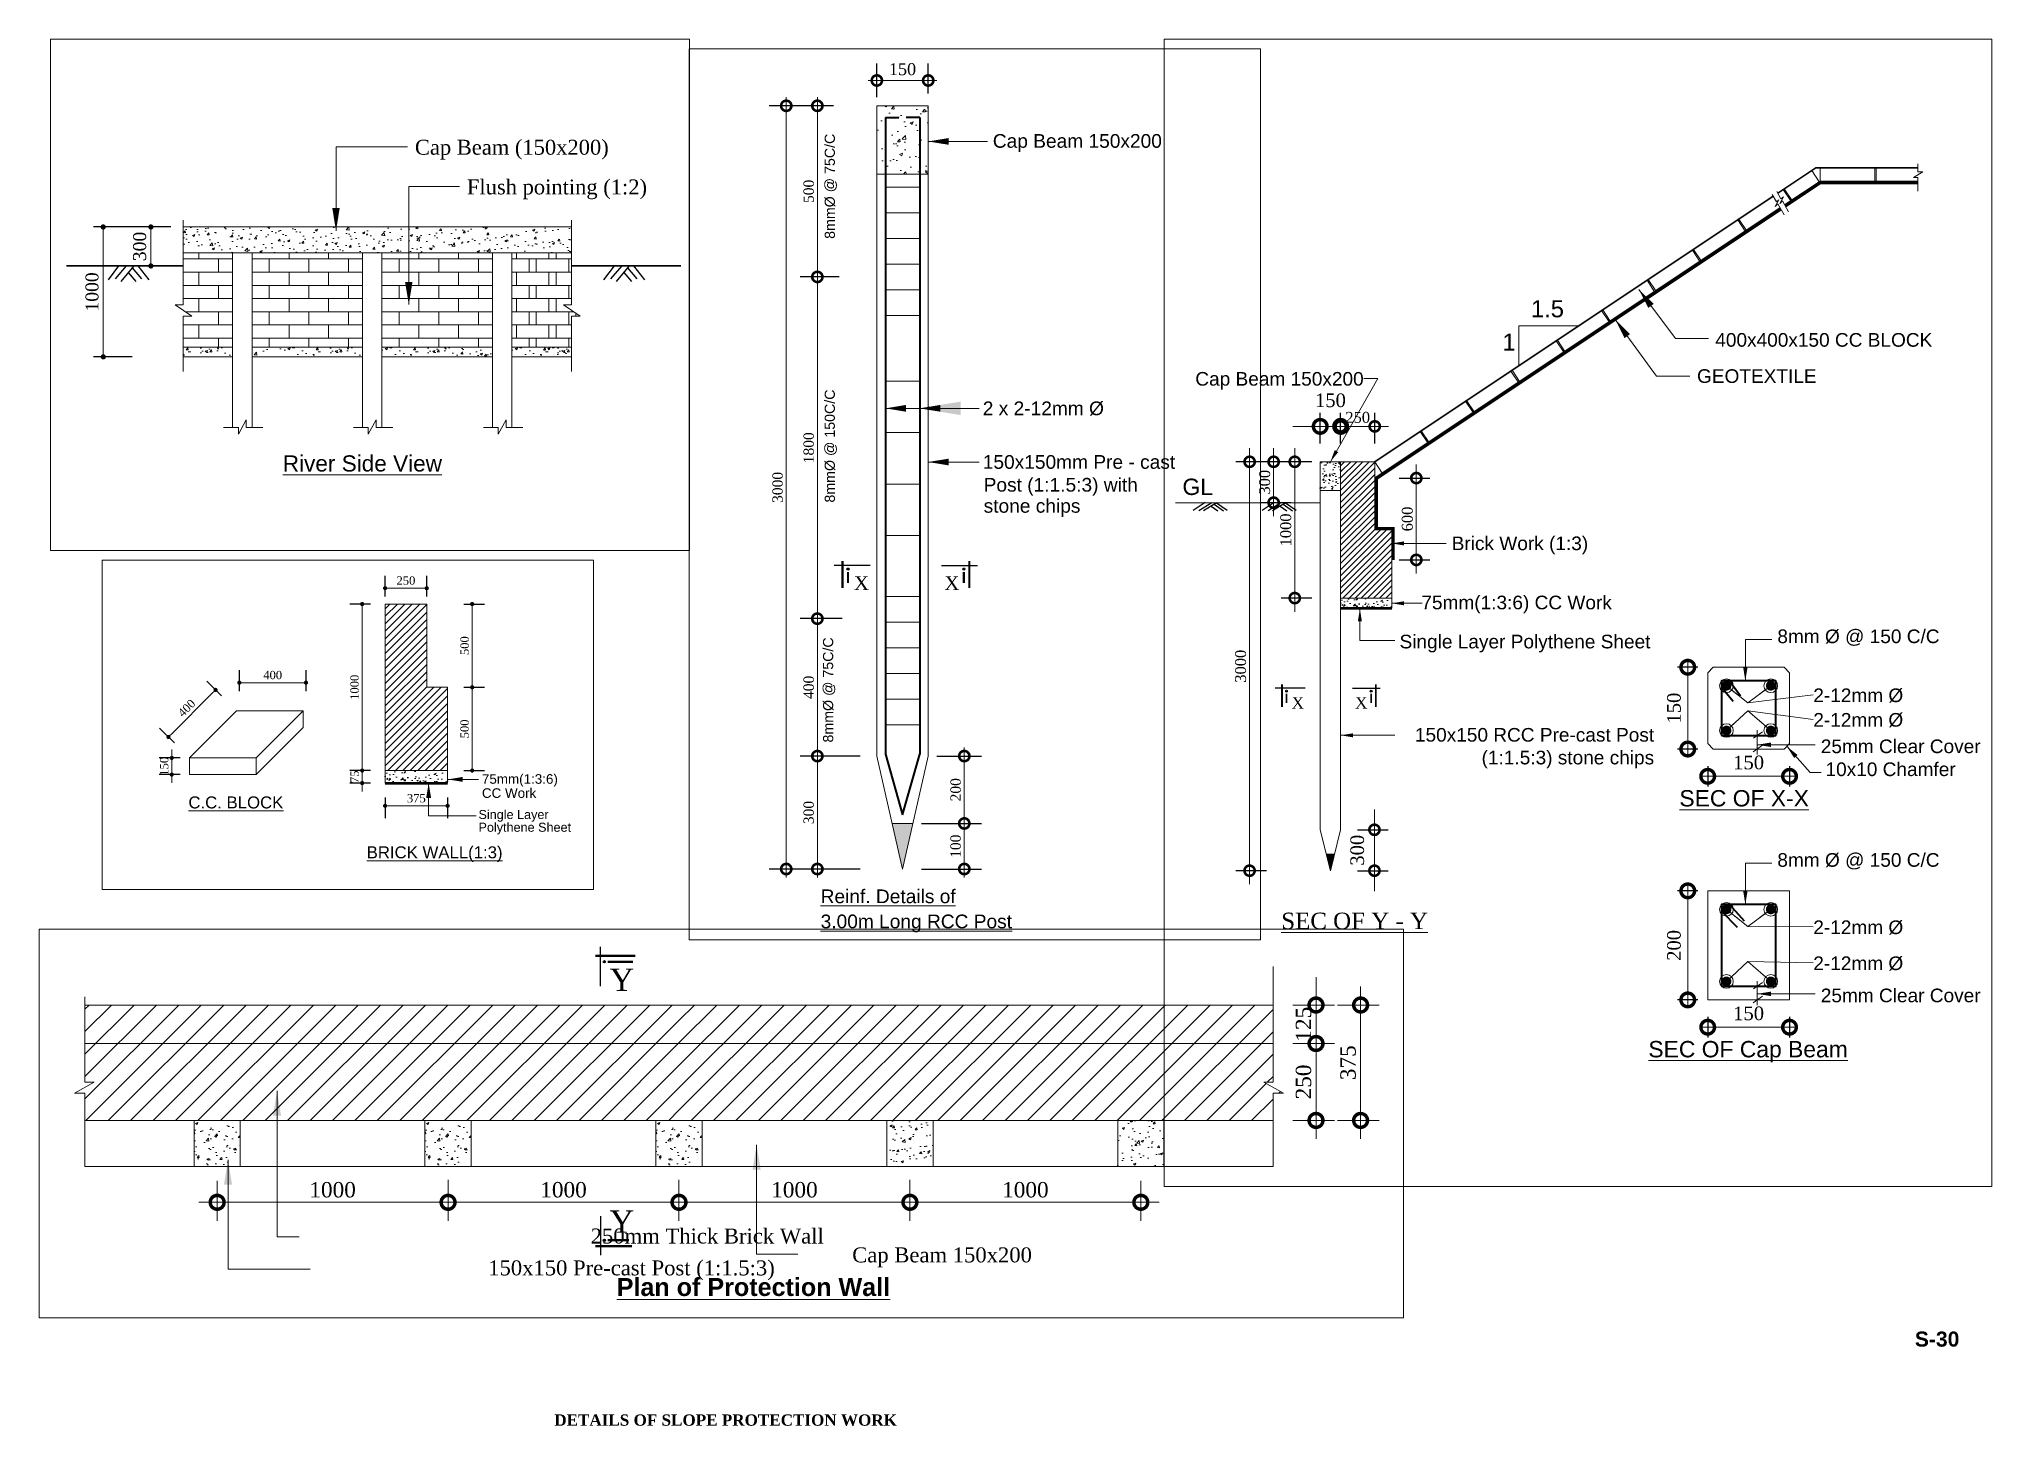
# Paper-space layout 'Protection' of a CAD drawing. Header units: millimetres. Extents: x 925 to 1313, y -15 to 261.
# The model-space entities are those that its viewports show. They can reach past a viewport. Long polylines and large blocks are cut down to what shows.
import ezdxf

# ---------------------------------------------------------------- set-up
doc = ezdxf.new("R2010")
doc.units = ezdxf.units.MM
doc.header["$LTSCALE"] = 150
doc.header["$PDMODE"] = 35
doc.linetypes.add('DASHED2', pattern=[0.375, 0.25, -0.125])
doc.linetypes.add('HIDDEN', pattern=[0.375, 0.25, -0.125])
for name, color, linetype, lineweight in [('Dimision', 4, 'Continuous', 9), ('Fram_Text', 152, 'Continuous', 20), ('hatch', 65, 'Continuous', 5), ('Hatching', 35, 'Continuous', 18), ('Rod', 12, 'Continuous', 35), ('Rod - 3', 7, 'Continuous', 15), ('Structue', 7, 'Continuous', 18), ('Text', 7, 'Continuous', 15)]:
    doc.layers.add(name, color=color, linetype=linetype, lineweight=lineweight)
doc.layers.add('Pile', color=7, linetype='Continuous')
doc.styles.add('ROMANS', font='arial.ttf', dxfattribs={"height": 200})
doc.styles.get("Standard").update_dxf_attribs({"font": 'times.ttf'})
doc.dimstyles.new('ISO-25', dxfattribs={"dimtxt": 75, "dimasz": 50, "dimexe": 75, "dimexo": 45.625, "dimgap": 20, "dimtad": 1, "dimtoh": 1, "dimdec": 1, "dimdsep": 46, "dimtxsty": 'Standard', "dimblk": 'DOT', "dimcen": 300, "dimclrd": 256, "dimclre": 256, "dimclrt": 256, "dimadec": 0, "dimazin": 0, "dimtfac": 1, "dimtdec": 1, "dimtix": 1, "dimtmove": 0, "dimatfit": 3, "dimfxl": 75, "dimlwd": -1, "dimarcsym": 0})
pattern_1 = [(45, (-26999.733, 94823.32), (-36.406444, 36.406444), [])]
pattern_2 = [(50, (1889.95, -42453.33), (91.092334, -7.969543), [9.525, -104.775]), (355, (1889.95, -42453.33), (-17.62171, 95.528423), [7.62, -83.820292]), (100.451445, (1897.54, -42453.995), (73.470624, 87.558876), [8.095004, -89.045122]), (46.1842, (1889.95, -42427.93), (135.53952, -21.021164), [14.2875, -157.1625]), (96.63556, (1901.24, -42429.68), (118.70207, 123.71306), [12.14251, -133.567804]), (351.18415, (1889.95, -42427.93), (118.70207, 123.71306), [11.42998, -125.729866]), (21, (1902.65, -42434.28), (75.807196, -51.1326), [9.525, -104.775]), (326, (1902.65, -42434.28), (30.901014, 92.093983), [7.62, -83.82]), (71.451445, (1908.97, -42438.54), (106.70821, 40.961384), [8.095004, -89.04497]), (37.5, (1889.95, -42453.33), (1.5443016, 42.2775194), [0, -82.804, 0, -85.09, 0, -84.1375]), (7.5, (1889.95, -42453.33), (33.409831, 50.090287), [0, -48.514, 0, -80.899, 0, -32.0675]), (327.5, (1861.627, -42453.33), (67.7952976, -2.864372), [0, -31.75, 0, -99.06, 0, -131.445]), (317.5, (1848.93, -42453.33), (74.06459, 12.713246), [0, -41.275, 0, -65.786, 0, -93.345])]
pattern_3 = [(50, (-43032.27, 113642.94), (73.85865, -6.46179), [7.72297, -84.9527]), (355, (-43032.27, 113642.94), (-14.28763, 77.455396), [6.17838, -67.96216]), (100.451, (-43026.12, 113642.4), (59.571284, 70.99325), [6.56351, -72.19865]), (46.1842, (-43032.27, 113663.54), (109.89691, -17.04419), [11.58446, -127.42905]), (96.6356, (-43023.11, 113662.12), (96.24496, 100.30766), [9.84527, -108.29797]), (351.184, (-43032.27, 113663.54), (96.24511, 100.30748), [9.26757, -101.94324]), (21, (-43021.975, 113658.39), (61.46549, -41.458994), [7.72297, -84.9527]), (326, (-43021.975, 113658.39), (25.05488, 74.6708), [6.17838, -67.96216]), (71.4514, (-43016.85, 113654.93), (86.5202, 33.21197), [6.56351, -72.19865]), (37.5, (-43032.272, 113642.94), (1.252136, 34.27907), [0, -67.138378, 0, -68.991892, 0, -68.219595]), (7.5, (-43032.272, 113642.94), (27.089052, 40.613747), [0, -39.335676, 0, -65.593784, 0, -26.000676]), (327.5, (-43055.235, 113642.94), (54.96916, -2.322464), [0, -25.743243, 0, -80.31892, 0, -106.577027]), (317.5, (-43065.533, 113642.94), (60.05237, 10.308037), [0, -33.466216, 0, -53.34, 0, -75.685135])]
pattern_4 = [(50, (-42282.27, 113642.94), (73.85865, -6.46179), [7.72297, -84.9527]), (355, (-42282.27, 113642.94), (-14.28763, 77.455396), [6.17838, -67.96216]), (100.451, (-42276.12, 113642.4), (59.571284, 70.99325), [6.56351, -72.19865]), (46.1842, (-42282.27, 113663.54), (109.89691, -17.04419), [11.58446, -127.42905]), (96.6356, (-42273.11, 113662.12), (96.24496, 100.30766), [9.84527, -108.29797]), (351.184, (-42282.27, 113663.54), (96.24511, 100.30748), [9.26757, -101.94324]), (21, (-42271.975, 113658.39), (61.46549, -41.458994), [7.72297, -84.9527]), (326, (-42271.975, 113658.39), (25.05488, 74.6708), [6.17838, -67.96216]), (71.4514, (-42266.85, 113654.93), (86.5202, 33.21197), [6.56351, -72.19865]), (37.5, (-42282.272, 113642.94), (1.252136, 34.27907), [0, -67.138378, 0, -68.991892, 0, -68.219595]), (7.5, (-42282.272, 113642.94), (27.089052, 40.613747), [0, -39.335676, 0, -65.593784, 0, -26.000676]), (327.5, (-42305.235, 113642.94), (54.96916, -2.322464), [0, -25.743243, 0, -80.31892, 0, -106.577027]), (317.5, (-42315.533, 113642.94), (60.05237, 10.308037), [0, -33.466216, 0, -53.34, 0, -75.685135])]
pattern_5 = [(50, (-41532.27, 113642.94), (73.85865, -6.46179), [7.72297, -84.9527]), (355, (-41532.27, 113642.94), (-14.28763, 77.455396), [6.17838, -67.96216]), (100.451, (-41526.12, 113642.4), (59.571284, 70.99325), [6.56351, -72.19865]), (46.1842, (-41532.27, 113663.54), (109.89691, -17.04419), [11.58446, -127.42905]), (96.6356, (-41523.11, 113662.12), (96.24496, 100.30766), [9.84527, -108.29797]), (351.184, (-41532.27, 113663.54), (96.24511, 100.30748), [9.26757, -101.94324]), (21, (-41521.975, 113658.39), (61.46549, -41.458994), [7.72297, -84.9527]), (326, (-41521.975, 113658.39), (25.05488, 74.6708), [6.17838, -67.96216]), (71.4514, (-41516.85, 113654.93), (86.5202, 33.21197), [6.56351, -72.19865]), (37.5, (-41532.272, 113642.94), (1.252136, 34.27907), [0, -67.138378, 0, -68.991892, 0, -68.219595]), (7.5, (-41532.272, 113642.94), (27.089052, 40.613747), [0, -39.335676, 0, -65.593784, 0, -26.000676]), (327.5, (-41555.235, 113642.94), (54.96916, -2.322464), [0, -25.743243, 0, -80.31892, 0, -106.577027]), (317.5, (-41565.533, 113642.94), (60.05237, 10.308037), [0, -33.466216, 0, -53.34, 0, -75.685135])]

psp = doc.layouts.new('Protection')

# ---------------------------------------------------------------- texts
at = {"layer": 'Fram_Text', "color": 0, "linetype": 'DASHED2', "ltscale": 0.1, "insert": (1302.32, 4.22), "char_height": 3, "width": 6.9656, "attachment_point": 2}
psp.add_mtext('{\\fArial|b1|i0|c0|p34;S-30}', dxfattribs=at)
at = {"layer": 'Text', "linetype": 'Continuous', "lineweight": 20, "insert": (1027.22, -12.27), "char_height": 2.25, "width": 71.9677, "attachment_point": 1}
psp.add_mtext('{\\fTimes New Roman|b1|i0|c0|p18;DETAILS OF SLOPE PROTECTION WORK}', dxfattribs=at)

msp = doc.modelspace()

# ---------------------------------------------------------------- texts
at = {"layer": 'Dimision', "ltscale": 10}
for s, insert, char_height, width, attachment_point in [('Cap Beam (150x200)', (-37868.05, 197050.73), 114.688, 1522.0623, 1), ('Flush pointing (1:2)', (-37467.7, 196745.31), 114.688, 1522.0623, 1), ('250mm Thick Brick Wall', (-44556.5, 188252.3), 48.6486, 1677.6039, 3), ('Cap Beam 150x200', (-43880.57, 188191.03), 48.6486, 737.6617, 3), ('150x150 Pre-cast Post (1:1.5:3)', (-44715.78, 188148.83), 48.6486, 1482.4191, 3)]:
    msp.add_mtext(s, dxfattribs=dict(at, insert=insert, char_height=char_height, width=width, attachment_point=attachment_point))
at = {"layer": 'Text', "style": 'ROMANS'}
for s, height, p in [('1.5', 125, (-59349.99, 194724.69)), ('1', 125, (-59558.82, 194480.34)), ('400x400x150 CC BLOCK', 100, (-57997.67, 194508.82)), ('GEOTEXTILE', 100, (-58131.48, 194243.38)), (' Cap Beam 150x200', 100, (-61850.1, 194223.17)), ('GL', 120, (-61905.61, 193421)), ('Brick Work (1:3)', 100, (-59930.95, 193016.14)), ('8mm %%C @ 150 C/C ', 100, (-57542.36, 192334.05)), ('Single Layer Polythene Sheet', 100, (-60313.39, 192295.62)), ('2-12mm %%C  ', 100, (-57278.85, 191901.23)), ('2-12mm %%C  ', 100, (-57278.85, 191721.27)), ('25mm Clear Cover', 100, (-57223.76, 191527.01)), ('10x10 Chamfer', 100, (-57189.32, 191358.69)), ('8mm %%C @ 150 C/C ', 100, (-57542.36, 190693.35)), ('Single Layer ', 54.208, (-45562.38, 190741.32)), ('Polythene Sheet', 54.208, (-45562.38, 190664.84)), ('2-12mm %%C  ', 100, (-57278.85, 190199.42)), ('2-12mm %%C  ', 100, (-57278.85, 189935.24)), ('25mm Clear Cover', 100, (-57223.76, 189699.39)), (' Cap Beam 150x200', 40, (-67957.34, 189418.95)), ('2 x 2-12mm %%C  ', 40, (-67971.16, 188637.63)), ('150x150mm Pre - cast ', 40, (-67971.16, 188480.95)), ('Post (1:1.5:3) with ', 40, (-67968.54, 188414.27)), ('stone chips ', 40, (-67968.54, 188352.67))]:
    msp.add_text(s, height=height, dxfattribs=at).set_placement(p)
at = {"layer": 'Text', "ltscale": 50, "style": 'ROMANS'}
for s, height, p in [('%%URiver Side View', 124.2931, (-38885.13, 194497.09)), ('%%USEC OF X-X', 120, (-58260.91, 191135.92)), ('%%UC.C. BLOCK', 72, (-47304.19, 190805.03)), ('%%UBRICK WALL(1:3)', 72, (-46233.88, 190505.32)), ('%%USEC OF Cap Beam', 120, (-58488.41, 189295.22))]:
    msp.add_text(s, height=height, dxfattribs=at).set_placement(p)
at = {"layer": 'Text'}
for s, height, p in [('X', 84, (-61105.05, 191853.14)), ('X', 84, (-60639.94, 191853.14)), ('Y', 72.97, (-45252.19, 189023.94)), ('Y', 72.97, (-45252.19, 188238.41)), ('X', 40, (-68347.29, 188126.9)), ('X', 40, (-68083.05, 188126.9))]:
    msp.add_text(s, height=height, dxfattribs=at).set_placement(p)
at = {"layer": 'Text', "ltscale": 50}
msp.add_text('%%USEC OF Y - Y', height=120.96, dxfattribs=at).set_placement((-61181.03, 190235.75))
at = {"layer": 'Text', "style": 'ROMANS'}
for s, p in [('8mm%%C @ 75C/C', (-68403.12, 189152.83)), ('8mm%%C @ 150C/C', (-68403.16, 188382.31)), ('8mm%%C @ 75C/C', (-68408.04, 187681.26))]:
    msp.add_text(s, height=29.7, rotation=90, dxfattribs=at).set_placement(p)
at = {"layer": 'Text', "char_height": 100, "attachment_point": 3, "style": 'ROMANS'}
for s, insert, width in [('75mm(1:3:6) CC Work', (-58756.4, 192682.25), 2031.8826), ('150x150 RCC Pre-cast Post (1:1.5:3) stone chips', (-58446.03, 191711.31), 1771.2301)]:
    msp.add_mtext(s, dxfattribs=dict(at, insert=insert, width=width))
at = {"layer": 'Text', "ltscale": 10, "insert": (-45541.88, 191010.64), "char_height": 57.596, "width": 534.4438, "attachment_point": 1, "line_spacing_factor": 0.88182, "style": 'ROMANS'}
msp.add_mtext('75mm(1:3:6) CC Work', dxfattribs=at)
at = {"layer": 'Text', "ltscale": 50, "insert": (-45229.13, 188091.55), "char_height": 58.3784, "width": 32886.4865, "attachment_point": 1}
msp.add_mtext('{\\fArial|b1|i0|c0|p34;\\LPlan of Protection Wall}', dxfattribs=at)
at = {"layer": 'Text', "ltscale": 50, "insert": (-68444.7, 187251.83), "char_height": 40, "width": 27040, "attachment_point": 1, "line_spacing_factor": 1.1}
msp.add_mtext('{\\fArial|b0|i0|c0|p34;\\LReinf. Details of\\P3.00m Long RCC Post}', dxfattribs=at)

# ---------------------------------------------------------------- blocks, each defined once
blk = doc.blocks.new('_DotSmall')
at = {"color": 0, "linetype": 'ByBlock', "const_width": 0.5}
blk.add_lwpolyline([(-0.0625, 0, 1), (0.0625, 0, 1)], format="xyb", close=True, dxfattribs=at)
blk = doc.blocks.new('*D3')
at = {"layer": 'Defpoints', "color": 0, "transparency": 16777216}
for p in [(-60895.3, 193924.2), (-60895.3, 193664.5), (-60745.3, 193664.5)]:
    blk.add_point(p, dxfattribs=at)
at = {"layer": 'Dimision', "lineweight": -2, "transparency": 16777216}
for p, q in [((-60895.3, 193799.2), (-60895.3, 194024.2)), ((-60745.3, 193799.2), (-60745.3, 194024.2))]:
    blk.add_line(p, q, dxfattribs=at)
at = {"layer": 'Dimision', "transparency": 16777216}
for p, q in [((-60895.3, 193924.2), (-61095.3, 193924.2)), ((-60745.3, 193924.2), (-60895.3, 193924.2)), ((-60745.3, 193924.2), (-60545.3, 193924.2))]:
    blk.add_line(p, q, dxfattribs=at)
at = {"layer": 'Dimision', "transparency": 16777216, "xscale": 200, "yscale": 200, "zscale": 200}
blk.add_blockref('_DotSmall', (-60895.3, 193924.2), dxfattribs=at)
at = {"layer": 'Dimision', "transparency": 16777216, "xscale": 200, "yscale": 200, "zscale": 200, "rotation": 180}
blk.add_blockref('_DotSmall', (-60745.3, 193924.2), dxfattribs=at)
at = {"layer": 'Dimision', "transparency": 16777216, "insert": (-60820.3, 194115), "char_height": 100, "attachment_point": 5}
blk.add_mtext('150', dxfattribs=at)
blk = doc.blocks.new('*D24')
at = {"layer": 'Defpoints', "color": 0, "transparency": 16777216}
for p in [(-60495.3, 193924.2), (-60745.3, 193664.5), (-60495.3, 193664.5)]:
    blk.add_point(p, dxfattribs=at)
at = {"layer": 'Dimision', "lineweight": -2, "transparency": 16777216}
for p, q in [((-60745.3, 193799.2), (-60745.3, 194024.2)), ((-60495.3, 193799.2), (-60495.3, 194024.2))]:
    blk.add_line(p, q, dxfattribs=at)
at = {"layer": 'Dimision', "transparency": 16777216}
blk.add_line((-60845.3, 193924.2), (-60395.3, 193924.2), dxfattribs=at)
at = {"layer": 'Dimision', "transparency": 16777216, "xscale": 150, "yscale": 150, "zscale": 150, "rotation": 180}
blk.add_blockref('_DotSmall', (-60745.3, 193924.2), dxfattribs=at)
at = {"layer": 'Dimision', "transparency": 16777216, "xscale": 150, "yscale": 150, "zscale": 150}
blk.add_blockref('_DotSmall', (-60495.3, 193924.2), dxfattribs=at)
at = {"layer": 'Dimision', "transparency": 16777216, "insert": (-60620.3, 193989.9), "char_height": 80, "attachment_point": 5}
blk.add_mtext('250', dxfattribs=at)
blk = doc.blocks.new('_Dot')
at = {"color": 0, "linetype": 'ByBlock', "lineweight": -2}
blk.add_line((-0.5, 0), (-1, 0), dxfattribs=at)
at = {"color": 0, "linetype": 'ByBlock', "const_width": 0.5}
blk.add_lwpolyline([(-0.25, 0, 1), (0.25, 0, 1)], format="xyb", close=True, dxfattribs=at)
blk = doc.blocks.new('*D4')
at = {"layer": 'Defpoints', "color": 0, "ltscale": 10, "transparency": 16777216}
for p in [(-43814.4, 188853.5), (-42957.9, 188853.5), (-43114.1, 188603.5)]:
    blk.add_point(p, dxfattribs=at)
at = {"layer": 'Dimision', "ltscale": 10, "transparency": 16777216}
for p, q in [((-42957.9, 188543.5), (-42957.9, 188913.5)), ((-43032.9, 188853.5), (-42897.9, 188853.5)), ((-43032.9, 188603.5), (-42897.9, 188603.5))]:
    blk.add_line(p, q, dxfattribs=at)
at = {"layer": 'Dimision', "ltscale": 10, "transparency": 16777216, "xscale": 90, "yscale": 90, "zscale": 90}
for p, rotation in [((-42957.9, 188853.5), 90), ((-42957.9, 188603.5), 270)]:
    blk.add_blockref('_DotSmall', p, dxfattribs=dict(at, rotation=rotation))
at = {"layer": 'Dimision', "ltscale": 10, "transparency": 16777216, "insert": (-42998.3, 188728.5), "char_height": 50, "attachment_point": 5, "rotation": 90}
blk.add_mtext('250', dxfattribs=at)
blk = doc.blocks.new('*D5')
at = {"layer": 'Defpoints', "color": 0, "ltscale": 10, "transparency": 16777216}
for p in [(-46526.8, 188453.4), (-45776.8, 188453.4), (-45776.8, 188337.5)]:
    blk.add_point(p, dxfattribs=at)
at = {"layer": 'Dimision', "ltscale": 10, "transparency": 16777216}
for p, q in [((-46526.8, 188407.8), (-46526.8, 188277.5)), ((-45776.8, 188407.8), (-45776.8, 188277.5)), ((-46586.8, 188337.5), (-45716.8, 188337.5))]:
    blk.add_line(p, q, dxfattribs=at)
at = {"layer": 'Dimision', "ltscale": 10, "transparency": 16777216, "xscale": 90, "yscale": 90, "zscale": 90, "rotation": 180}
blk.add_blockref('_DotSmall', (-46526.8, 188337.5), dxfattribs=at)
at = {"layer": 'Dimision', "ltscale": 10, "transparency": 16777216, "xscale": 90, "yscale": 90, "zscale": 90}
blk.add_blockref('_DotSmall', (-45776.8, 188337.5), dxfattribs=at)
at = {"layer": 'Dimision', "ltscale": 10, "transparency": 16777216, "insert": (-46151.8, 188378), "char_height": 50, "attachment_point": 5}
blk.add_mtext('1000', dxfattribs=at)
blk = doc.blocks.new('*D6')
at = {"layer": 'Defpoints', "color": 0, "ltscale": 10, "transparency": 16777216}
for p in [(-45776.8, 188456.2), (-45026.8, 188456.2), (-45026.8, 188337.5)]:
    blk.add_point(p, dxfattribs=at)
at = {"layer": 'Dimision', "ltscale": 10, "transparency": 16777216}
for p, q in [((-45776.8, 188410.6), (-45776.8, 188277.5)), ((-45026.8, 188410.6), (-45026.8, 188277.5)), ((-45836.8, 188337.5), (-44966.8, 188337.5))]:
    blk.add_line(p, q, dxfattribs=at)
at = {"layer": 'Dimision', "ltscale": 10, "transparency": 16777216, "xscale": 90, "yscale": 90, "zscale": 90, "rotation": 180}
blk.add_blockref('_DotSmall', (-45776.8, 188337.5), dxfattribs=at)
at = {"layer": 'Dimision', "ltscale": 10, "transparency": 16777216, "xscale": 90, "yscale": 90, "zscale": 90}
blk.add_blockref('_DotSmall', (-45026.8, 188337.5), dxfattribs=at)
at = {"layer": 'Dimision', "ltscale": 10, "transparency": 16777216, "insert": (-45401.8, 188378), "char_height": 50, "attachment_point": 5}
blk.add_mtext('1000', dxfattribs=at)
blk = doc.blocks.new('*D7')
at = {"layer": 'Defpoints', "color": 0, "ltscale": 10, "transparency": 16777216}
for p in [(-46054.8, 192032.5), (-46260.9, 191032.5), (-46054.8, 191032.5)]:
    blk.add_point(p, dxfattribs=at)
at = {"layer": 'Dimision', "lineweight": -2, "ltscale": 10, "transparency": 16777216}
for p, q in [((-46210.9, 192032.5), (-46335.9, 192032.5)), ((-46210.9, 191032.5), (-46335.9, 191032.5))]:
    blk.add_line(p, q, dxfattribs=at)
at = {"layer": 'Dimision', "ltscale": 10, "transparency": 16777216}
blk.add_line((-46260.9, 192007.5), (-46260.9, 191057.5), dxfattribs=at)
at = {"layer": 'Dimision', "ltscale": 10, "transparency": 16777216, "xscale": 25, "yscale": 25, "zscale": 25}
for p, rotation in [((-46260.9, 192032.5), 90), ((-46260.9, 191032.5), 270)]:
    blk.add_blockref('_Dot', p, dxfattribs=dict(at, rotation=rotation))
at = {"layer": 'Dimision', "ltscale": 10, "transparency": 16777216, "insert": (-46306.4, 191532.5), "char_height": 50, "attachment_point": 5, "rotation": 90}
blk.add_mtext('1000', dxfattribs=at)
blk = doc.blocks.new('*D8')
at = {"layer": 'Defpoints', "color": 0, "transparency": 16777216}
for p in [(-68545.2, 189541.6), (-68268.7, 189541.6), (-68205.5, 187311.6)]:
    blk.add_point(p, dxfattribs=at)
at = {"layer": 'Dimision', "transparency": 16777216}
blk.add_line((-68545.2, 187286.6), (-68545.2, 189566.6), dxfattribs=at)
at = {"layer": 'Dimision', "lineweight": -2, "transparency": 16777216}
for p, q in [((-68420.2, 189541.6), (-68595.2, 189541.6)), ((-68420.2, 187311.6), (-68595.2, 187311.6))]:
    blk.add_line(p, q, dxfattribs=at)
at = {"layer": 'Dimision', "transparency": 16777216, "xscale": 60, "yscale": 60, "zscale": 60}
for p, rotation in [((-68545.2, 189541.6), 90), ((-68545.2, 187311.6), 270)]:
    blk.add_blockref('_DotSmall', p, dxfattribs=dict(at, rotation=rotation))
at = {"layer": 'Dimision', "transparency": 16777216, "insert": (-68570.4, 188426.6), "char_height": 30, "attachment_point": 5, "rotation": 90}
blk.add_mtext('3000', dxfattribs=at)
blk = doc.blocks.new('*D9')
at = {"layer": 'Defpoints', "color": 0, "transparency": 16777216}
for p in [(-68382, 189541.6), (-68454.3, 189041.6), (-68365.8, 189041.6)]:
    blk.add_point(p, dxfattribs=at)
at = {"layer": 'Dimision', "transparency": 16777216}
blk.add_line((-68454.3, 189566.6), (-68454.3, 189016.6), dxfattribs=at)
at = {"layer": 'Dimision', "lineweight": -2, "transparency": 16777216}
for p, q in [((-68407, 189541.6), (-68504.3, 189541.6)), ((-68390.8, 189041.6), (-68504.3, 189041.6))]:
    blk.add_line(p, q, dxfattribs=at)
at = {"layer": 'Dimision', "transparency": 16777216, "xscale": 60, "yscale": 60, "zscale": 60}
for p, rotation in [((-68454.3, 189541.6), 90), ((-68454.3, 189041.6), 270)]:
    blk.add_blockref('_DotSmall', p, dxfattribs=dict(at, rotation=rotation))
at = {"layer": 'Dimision', "transparency": 16777216, "insert": (-68479.5, 189291.6), "char_height": 30, "attachment_point": 5, "rotation": 90}
blk.add_mtext('500', dxfattribs=at)
blk = doc.blocks.new('*D10')
at = {"layer": 'Defpoints', "color": 0, "transparency": 16777216}
for p in [(-68365.8, 189041.6), (-68454.3, 188043.1), (-68357, 188043.1)]:
    blk.add_point(p, dxfattribs=at)
at = {"layer": 'Dimision', "lineweight": -2, "transparency": 16777216}
for p, q in [((-68390.8, 189041.6), (-68504.3, 189041.6)), ((-68382, 188043.1), (-68504.3, 188043.1))]:
    blk.add_line(p, q, dxfattribs=at)
at = {"layer": 'Dimision', "transparency": 16777216}
blk.add_line((-68454.3, 189066.6), (-68454.3, 188018.1), dxfattribs=at)
at = {"layer": 'Dimision', "transparency": 16777216, "xscale": 60, "yscale": 60, "zscale": 60}
for p, rotation in [((-68454.3, 189041.6), 90), ((-68454.3, 188043.1), 270)]:
    blk.add_blockref('_DotSmall', p, dxfattribs=dict(at, rotation=rotation))
at = {"layer": 'Dimision', "transparency": 16777216, "insert": (-68479.5, 188542.4), "char_height": 30, "attachment_point": 5, "rotation": 90}
blk.add_mtext('1800', dxfattribs=at)
blk = doc.blocks.new('*D11')
at = {"layer": 'Defpoints', "color": 0, "transparency": 16777216}
for p in [(-68357, 188043.1), (-68454.3, 187641.6), (-68209.4, 187641.6)]:
    blk.add_point(p, dxfattribs=at)
at = {"layer": 'Dimision', "lineweight": -2, "transparency": 16777216}
for p, q in [((-68382, 188043.1), (-68504.3, 188043.1)), ((-68329.3, 187641.6), (-68504.3, 187641.6))]:
    blk.add_line(p, q, dxfattribs=at)
at = {"layer": 'Dimision', "transparency": 16777216}
blk.add_line((-68454.3, 188068.1), (-68454.3, 187616.6), dxfattribs=at)
at = {"layer": 'Dimision', "transparency": 16777216, "xscale": 60, "yscale": 60, "zscale": 60}
for p, rotation in [((-68454.3, 188043.1), 90), ((-68454.3, 187641.6), 270)]:
    blk.add_blockref('_DotSmall', p, dxfattribs=dict(at, rotation=rotation))
at = {"layer": 'Dimision', "transparency": 16777216, "insert": (-68479.5, 187842.4), "char_height": 30, "attachment_point": 5, "rotation": 90}
blk.add_mtext('400', dxfattribs=at)
blk = doc.blocks.new('*D12')
at = {"layer": 'Defpoints', "color": 0, "transparency": 16777216}
for p in [(-68209.4, 187641.6), (-68454.3, 187311.6), (-68205.5, 187311.6)]:
    blk.add_point(p, dxfattribs=at)
at = {"layer": 'Dimision', "lineweight": -2, "transparency": 16777216}
for p, q in [((-68329.3, 187641.6), (-68504.3, 187641.6)), ((-68329.3, 187311.6), (-68504.3, 187311.6))]:
    blk.add_line(p, q, dxfattribs=at)
at = {"layer": 'Dimision', "transparency": 16777216}
blk.add_line((-68454.3, 187666.6), (-68454.3, 187286.6), dxfattribs=at)
at = {"layer": 'Dimision', "transparency": 16777216, "xscale": 60, "yscale": 60, "zscale": 60}
for p, rotation in [((-68454.3, 187641.6), 90), ((-68454.3, 187311.6), 270)]:
    blk.add_blockref('_DotSmall', p, dxfattribs=dict(at, rotation=rotation))
at = {"layer": 'Dimision', "transparency": 16777216, "insert": (-68479.5, 187476.6), "char_height": 30, "attachment_point": 5, "rotation": 90}
blk.add_mtext('300', dxfattribs=at)
blk = doc.blocks.new('*D13')
at = {"layer": 'Defpoints', "color": 0, "transparency": 16777216}
for p in [(-60784.5, 193664.5), (-61081.8, 192664.5), (-60784.5, 192664.5)]:
    blk.add_point(p, dxfattribs=at)
at = {"layer": 'Dimision', "transparency": 16777216}
blk.add_line((-61081.8, 193764.5), (-61081.8, 192564.5), dxfattribs=at)
at = {"layer": 'Dimision', "lineweight": -2, "transparency": 16777216}
for p, q in [((-60956.8, 193664.5), (-61181.8, 193664.5)), ((-60956.8, 192664.5), (-61181.8, 192664.5))]:
    blk.add_line(p, q, dxfattribs=at)
at = {"layer": 'Dimision', "transparency": 16777216, "xscale": 150, "yscale": 150, "zscale": 150}
for p, rotation in [((-61081.8, 193664.5), 90), ((-61081.8, 192664.5), 270)]:
    blk.add_blockref('_DotSmall', p, dxfattribs=dict(at, rotation=rotation))
at = {"layer": 'Dimision', "transparency": 16777216, "insert": (-61147.5, 193164.5), "char_height": 80, "attachment_point": 5, "rotation": 90}
blk.add_mtext('1000', dxfattribs=at)
blk = doc.blocks.new('*D14')
at = {"layer": 'Defpoints', "color": 0, "transparency": 16777216}
for p in [(-39900.2, 196379.5), (-39700.2, 196379.5), (-39700.2, 196079.5)]:
    blk.add_point(p, dxfattribs=at)
at = {"layer": 'Dimision', "lineweight": -2, "transparency": 16777216}
for p, q in [((-39745.8, 196379.5), (-39975.2, 196379.5)), ((-39745.8, 196079.5), (-39975.2, 196079.5))]:
    blk.add_line(p, q, dxfattribs=at)
at = {"layer": 'Dimision', "transparency": 16777216}
blk.add_line((-39900.2, 196119.5), (-39900.2, 196339.5), dxfattribs=at)
at = {"layer": 'Dimision', "transparency": 16777216, "xscale": 40, "yscale": 40, "zscale": 40}
for p, rotation in [((-39900.2, 196379.5), 90), ((-39900.2, 196079.5), 270)]:
    blk.add_blockref('_Dot', p, dxfattribs=dict(at, rotation=rotation))
at = {"layer": 'Dimision', "transparency": 16777216, "insert": (-39986.1, 196229.5), "char_height": 100, "attachment_point": 5, "rotation": 90}
blk.add_mtext('300', dxfattribs=at)
blk = doc.blocks.new('*D15')
at = {"layer": 'Defpoints', "color": 0, "transparency": 16777216}
for p in [(-60745.3, 190964.6), (-60820.3, 190664.5), (-60497.4, 190664.5)]:
    blk.add_point(p, dxfattribs=at)
at = {"layer": 'Dimision', "transparency": 16777216}
for p, q in [((-60497.4, 190964.6), (-60497.4, 191114.6)), ((-60497.4, 190964.6), (-60497.4, 190664.5)), ((-60497.4, 190664.5), (-60497.4, 190514.5))]:
    blk.add_line(p, q, dxfattribs=at)
at = {"layer": 'Dimision', "lineweight": -2, "transparency": 16777216}
for p, q in [((-60622.4, 190964.6), (-60397.4, 190964.6)), ((-60622.4, 190664.5), (-60397.4, 190664.5))]:
    blk.add_line(p, q, dxfattribs=at)
at = {"layer": 'Dimision', "transparency": 16777216, "xscale": 150, "yscale": 150, "zscale": 150}
for p, rotation in [((-60497.4, 190964.6), 270), ((-60497.4, 190664.5), 90)]:
    blk.add_blockref('_DotSmall', p, dxfattribs=dict(at, rotation=rotation))
at = {"layer": 'Dimision', "transparency": 16777216, "insert": (-60623.3, 190814.6), "char_height": 100, "attachment_point": 5, "rotation": 90}
blk.add_mtext('300', dxfattribs=at)
blk = doc.blocks.new('*D16')
at = {"layer": 'Defpoints', "color": 0, "transparency": 16777216}
for p in [(-60905.4, 193664.5), (-61236.8, 193364.5), (-60905.4, 193364.5)]:
    blk.add_point(p, dxfattribs=at)
at = {"layer": 'Dimision', "transparency": 16777216}
blk.add_line((-61236.8, 193764.5), (-61236.8, 193264.5), dxfattribs=at)
at = {"layer": 'Dimision', "lineweight": -2, "transparency": 16777216}
for p, q in [((-61111.8, 193664.5), (-61336.8, 193664.5)), ((-61111.8, 193364.5), (-61336.8, 193364.5))]:
    blk.add_line(p, q, dxfattribs=at)
at = {"layer": 'Dimision', "transparency": 16777216, "xscale": 150, "yscale": 150, "zscale": 150}
for p, rotation in [((-61236.8, 193664.5), 90), ((-61236.8, 193364.5), 270)]:
    blk.add_blockref('_DotSmall', p, dxfattribs=dict(at, rotation=rotation))
at = {"layer": 'Dimision', "transparency": 16777216, "insert": (-61302.5, 193514.5), "char_height": 80, "attachment_point": 5, "rotation": 90}
blk.add_mtext('300', dxfattribs=at)
blk = doc.blocks.new('*D25')
at = {"layer": 'Defpoints', "color": 0, "transparency": 16777216}
for p in [(-68130.5, 189615.6), (-68130.5, 189552.2), (-68280.5, 189541.6)]:
    blk.add_point(p, dxfattribs=at)
at = {"layer": 'Dimision', "lineweight": -2, "transparency": 16777216}
for p, q in [((-68280.5, 189566.6), (-68280.5, 189665.6)), ((-68130.5, 189577.2), (-68130.5, 189665.6))]:
    blk.add_line(p, q, dxfattribs=at)
at = {"layer": 'Dimision', "transparency": 16777216}
blk.add_line((-68305.5, 189615.6), (-68105.5, 189615.6), dxfattribs=at)
at = {"layer": 'Dimision', "transparency": 16777216, "xscale": 60, "yscale": 60, "zscale": 60, "rotation": 180}
blk.add_blockref('_DotSmall', (-68280.5, 189615.6), dxfattribs=at)
at = {"layer": 'Dimision', "transparency": 16777216, "xscale": 60, "yscale": 60, "zscale": 60}
blk.add_blockref('_DotSmall', (-68130.5, 189615.6), dxfattribs=at)
at = {"layer": 'Dimision', "transparency": 16777216, "insert": (-68205.5, 189648.4), "char_height": 35, "attachment_point": 5}
blk.add_mtext('150', dxfattribs=at)
blk = doc.blocks.new('*D26')
at = {"layer": 'Defpoints', "color": 0, "ltscale": 10, "transparency": 16777216}
for p in [(-47141.1, 191516.9), (-47015.3, 191391), (-47298.1, 191108.2)]:
    blk.add_point(p, dxfattribs=at)
at = {"layer": 'Dimision', "lineweight": -2, "ltscale": 10, "transparency": 16777216}
for p, q in [((-47105.8, 191481.5), (-47194.2, 191569.9)), ((-47388.6, 191198.7), (-47477, 191287.1))]:
    blk.add_line(p, q, dxfattribs=at)
at = {"layer": 'Dimision', "ltscale": 10, "transparency": 16777216}
blk.add_line((-47406.3, 191251.7), (-47158.8, 191499.2), dxfattribs=at)
at = {"layer": 'Dimision', "ltscale": 10, "transparency": 16777216, "xscale": 25, "yscale": 25, "zscale": 25}
for p, rotation in [((-47141.1, 191516.9), 44.99999999999705), ((-47424, 191234), 224.9999999999971)]:
    blk.add_blockref('_Dot', p, dxfattribs=dict(at, rotation=rotation))
at = {"layer": 'Dimision', "ltscale": 10, "transparency": 16777216, "insert": (-47314.7, 191407.6), "char_height": 50, "attachment_point": 5, "rotation": 45}
blk.add_mtext('400', dxfattribs=at)
blk = doc.blocks.new('*D17')
at = {"layer": 'Defpoints', "color": 0, "ltscale": 10, "transparency": 16777216}
for p in [(-46998.1, 191560.2), (-46998.1, 191408.2), (-46598.1, 191408.2)]:
    blk.add_point(p, dxfattribs=at)
at = {"layer": 'Dimision', "lineweight": -2, "ltscale": 10, "transparency": 16777216}
for p, q in [((-46998.1, 191510.2), (-46998.1, 191635.2)), ((-46598.1, 191510.2), (-46598.1, 191635.2))]:
    blk.add_line(p, q, dxfattribs=at)
at = {"layer": 'Dimision', "ltscale": 10, "transparency": 16777216}
blk.add_line((-46623.1, 191560.2), (-46973.1, 191560.2), dxfattribs=at)
at = {"layer": 'Dimision', "ltscale": 10, "transparency": 16777216, "xscale": 25, "yscale": 25, "zscale": 25, "rotation": 180}
blk.add_blockref('_Dot', (-46998.1, 191560.2), dxfattribs=at)
at = {"layer": 'Dimision', "ltscale": 10, "transparency": 16777216, "xscale": 25, "yscale": 25, "zscale": 25}
blk.add_blockref('_Dot', (-46598.1, 191560.2), dxfattribs=at)
at = {"layer": 'Dimision', "ltscale": 10, "transparency": 16777216, "insert": (-46798.1, 191605.7), "char_height": 50, "attachment_point": 5}
blk.add_mtext('400', dxfattribs=at)
blk = doc.blocks.new('*D18')
at = {"layer": 'Defpoints', "color": 0, "ltscale": 10, "transparency": 16777216}
for p in [(-47404, 191108.2), (-47298.1, 191108.2), (-47298.1, 191008.2)]:
    blk.add_point(p, dxfattribs=at)
at = {"layer": 'Dimision', "ltscale": 10, "transparency": 16777216}
for p, q in [((-47404, 191133.2), (-47404, 191158.2)), ((-47404, 191008.2), (-47404, 191108.2)), ((-47404, 190983.2), (-47404, 190958.2))]:
    blk.add_line(p, q, dxfattribs=at)
at = {"layer": 'Dimision', "lineweight": -2, "ltscale": 10, "transparency": 16777216}
for p, q in [((-47354, 191108.2), (-47479, 191108.2)), ((-47354, 191008.2), (-47479, 191008.2))]:
    blk.add_line(p, q, dxfattribs=at)
at = {"layer": 'Dimision', "ltscale": 10, "transparency": 16777216, "xscale": 25, "yscale": 25, "zscale": 25}
for p, rotation in [((-47404, 191108.2), 270), ((-47404, 191008.2), 90)]:
    blk.add_blockref('_Dot', p, dxfattribs=dict(at, rotation=rotation))
at = {"layer": 'Dimision', "ltscale": 10, "transparency": 16777216, "insert": (-47449.4, 191058.2), "char_height": 50, "attachment_point": 5, "rotation": 90}
blk.add_mtext('150', dxfattribs=at)
blk = doc.blocks.new('*D19')
at = {"layer": 'Defpoints', "color": 0, "transparency": 16777216}
for p in [(-39876.5, 196379.5), (-40266.7, 195379.5), (-39999, 195379.5)]:
    blk.add_point(p, dxfattribs=at)
at = {"layer": 'Dimision', "lineweight": -2, "transparency": 16777216}
for p, q in [((-39922.1, 196379.5), (-40341.7, 196379.5)), ((-40044.6, 195379.5), (-40341.7, 195379.5))]:
    blk.add_line(p, q, dxfattribs=at)
at = {"layer": 'Dimision', "transparency": 16777216}
blk.add_line((-40266.7, 196339.5), (-40266.7, 195419.5), dxfattribs=at)
at = {"layer": 'Dimision', "transparency": 16777216, "xscale": 40, "yscale": 40, "zscale": 40}
for p, rotation in [((-40266.7, 196379.5), 90), ((-40266.7, 195379.5), 270)]:
    blk.add_blockref('_Dot', p, dxfattribs=dict(at, rotation=rotation))
at = {"layer": 'Dimision', "transparency": 16777216, "insert": (-40352.6, 195879.5), "char_height": 100, "attachment_point": 5, "rotation": 90}
blk.add_mtext('1000', dxfattribs=at)
blk = doc.blocks.new('*D20')
at = {"layer": 'Defpoints', "color": 0, "transparency": 16777216}
for p in [(-61038.9, 193664.5), (-61413.1, 190664.5), (-61038.9, 190664.5)]:
    blk.add_point(p, dxfattribs=at)
at = {"layer": 'Dimision', "transparency": 16777216}
blk.add_line((-61413.1, 193764.5), (-61413.1, 190564.5), dxfattribs=at)
at = {"layer": 'Dimision', "lineweight": -2, "transparency": 16777216}
for p, q in [((-61288.1, 193664.5), (-61513.1, 193664.5)), ((-61288.1, 190664.5), (-61513.1, 190664.5))]:
    blk.add_line(p, q, dxfattribs=at)
at = {"layer": 'Dimision', "transparency": 16777216, "xscale": 150, "yscale": 150, "zscale": 150}
for p, rotation in [((-61413.1, 193664.5), 90), ((-61413.1, 190664.5), 270)]:
    blk.add_blockref('_DotSmall', p, dxfattribs=dict(at, rotation=rotation))
at = {"layer": 'Dimision', "transparency": 16777216, "insert": (-61478.8, 192164.5), "char_height": 80, "attachment_point": 5, "rotation": 90}
blk.add_mtext('3000', dxfattribs=at)
blk = doc.blocks.new('*D21')
at = {"layer": 'Defpoints', "color": 0, "ltscale": 10, "transparency": 16777216}
for p in [(-45873.1, 192127.7), (-46123.1, 191955.8), (-45873.1, 191955.8)]:
    blk.add_point(p, dxfattribs=at)
at = {"layer": 'Dimision', "lineweight": -2, "ltscale": 10, "transparency": 16777216}
for p, q in [((-46123.1, 192077.7), (-46123.1, 192202.7)), ((-45873.1, 192077.7), (-45873.1, 192202.7))]:
    blk.add_line(p, q, dxfattribs=at)
at = {"layer": 'Dimision', "ltscale": 10, "transparency": 16777216}
blk.add_line((-46098.1, 192127.7), (-45898.1, 192127.7), dxfattribs=at)
at = {"layer": 'Dimision', "ltscale": 10, "transparency": 16777216, "xscale": 25, "yscale": 25, "zscale": 25, "rotation": 180}
blk.add_blockref('_Dot', (-46123.1, 192127.7), dxfattribs=at)
at = {"layer": 'Dimision', "ltscale": 10, "transparency": 16777216, "xscale": 25, "yscale": 25, "zscale": 25}
blk.add_blockref('_Dot', (-45873.1, 192127.7), dxfattribs=at)
at = {"layer": 'Dimision', "ltscale": 10, "transparency": 16777216, "insert": (-45998.1, 192173.1), "char_height": 50, "attachment_point": 5}
blk.add_mtext('250', dxfattribs=at)
blk = doc.blocks.new('*D22')
at = {"layer": 'Defpoints', "color": 0, "ltscale": 10, "transparency": 16777216}
for p in [(-44276.8, 188453.4), (-43526.8, 188453.4), (-44276.8, 188337.5)]:
    blk.add_point(p, dxfattribs=at)
at = {"layer": 'Dimision', "ltscale": 10, "transparency": 16777216}
for p, q in [((-44276.8, 188407.8), (-44276.8, 188277.5)), ((-43526.8, 188407.8), (-43526.8, 188277.5)), ((-43466.8, 188337.5), (-44336.8, 188337.5))]:
    blk.add_line(p, q, dxfattribs=at)
at = {"layer": 'Dimision', "ltscale": 10, "transparency": 16777216, "xscale": 90, "yscale": 90, "zscale": 90, "rotation": 180}
blk.add_blockref('_DotSmall', (-44276.8, 188337.5), dxfattribs=at)
at = {"layer": 'Dimision', "ltscale": 10, "transparency": 16777216, "xscale": 90, "yscale": 90, "zscale": 90}
blk.add_blockref('_DotSmall', (-43526.8, 188337.5), dxfattribs=at)
at = {"layer": 'Dimision', "ltscale": 10, "transparency": 16777216, "insert": (-43901.8, 188378), "char_height": 50, "attachment_point": 5}
blk.add_mtext('1000', dxfattribs=at)
blk = doc.blocks.new('*D23')
at = {"layer": 'Defpoints', "color": 0, "ltscale": 10, "transparency": 16777216}
for p in [(-45026.8, 188456.2), (-44276.8, 188456.2), (-45026.8, 188337.5)]:
    blk.add_point(p, dxfattribs=at)
at = {"layer": 'Dimision', "ltscale": 10, "transparency": 16777216}
for p, q in [((-45026.8, 188410.6), (-45026.8, 188277.5)), ((-44276.8, 188410.6), (-44276.8, 188277.5)), ((-44216.8, 188337.5), (-45086.8, 188337.5))]:
    blk.add_line(p, q, dxfattribs=at)
at = {"layer": 'Dimision', "ltscale": 10, "transparency": 16777216, "xscale": 90, "yscale": 90, "zscale": 90, "rotation": 180}
blk.add_blockref('_DotSmall', (-45026.8, 188337.5), dxfattribs=at)
at = {"layer": 'Dimision', "ltscale": 10, "transparency": 16777216, "xscale": 90, "yscale": 90, "zscale": 90}
blk.add_blockref('_DotSmall', (-44276.8, 188337.5), dxfattribs=at)
at = {"layer": 'Dimision', "ltscale": 10, "transparency": 16777216, "insert": (-44651.8, 188378), "char_height": 50, "attachment_point": 5}
blk.add_mtext('1000', dxfattribs=at)
blk = doc.blocks.new('*D27')
at = {"layer": 'Defpoints', "color": 0, "transparency": 16777216}
for p in [(-68175.2, 187444.7), (-68025.1, 187444.7), (-68205.5, 187311.6)]:
    blk.add_point(p, dxfattribs=at)
at = {"layer": 'Dimision', "lineweight": -2, "transparency": 16777216}
for p, q in [((-68150.1, 187444.7), (-67975.1, 187444.7)), ((-68150.1, 187311.6), (-67975.1, 187311.6))]:
    blk.add_line(p, q, dxfattribs=at)
at = {"layer": 'Dimision', "transparency": 16777216}
blk.add_line((-68025.1, 187286.6), (-68025.1, 187469.7), dxfattribs=at)
at = {"layer": 'Dimision', "transparency": 16777216, "xscale": 60, "yscale": 60, "zscale": 60}
for p, rotation in [((-68025.1, 187444.7), 90), ((-68025.1, 187311.6), 270)]:
    blk.add_blockref('_DotSmall', p, dxfattribs=dict(at, rotation=rotation))
at = {"layer": 'Dimision', "transparency": 16777216, "insert": (-68050.3, 187378.2), "char_height": 30, "attachment_point": 5, "rotation": 90}
blk.add_mtext('100', dxfattribs=at)
blk = doc.blocks.new('*D28')
at = {"layer": 'Defpoints', "color": 0, "transparency": 16777216}
for p in [(-68130.5, 187641.6), (-68025.1, 187641.6), (-68175.2, 187444.7)]:
    blk.add_point(p, dxfattribs=at)
at = {"layer": 'Dimision', "lineweight": -2, "transparency": 16777216}
for p, q in [((-68105.5, 187641.6), (-67975.1, 187641.6)), ((-68150.1, 187444.7), (-67975.1, 187444.7))]:
    blk.add_line(p, q, dxfattribs=at)
at = {"layer": 'Dimision', "transparency": 16777216}
blk.add_line((-68025.1, 187419.7), (-68025.1, 187666.6), dxfattribs=at)
at = {"layer": 'Dimision', "transparency": 16777216, "xscale": 60, "yscale": 60, "zscale": 60}
for p, rotation in [((-68025.1, 187641.6), 90), ((-68025.1, 187444.7), 270)]:
    blk.add_blockref('_DotSmall', p, dxfattribs=dict(at, rotation=rotation))
at = {"layer": 'Dimision', "transparency": 16777216, "insert": (-68050.3, 187543.2), "char_height": 30, "attachment_point": 5, "rotation": 90}
blk.add_mtext('200', dxfattribs=at)
blk = doc.blocks.new('*D30')
at = {"layer": 'Defpoints', "color": 0, "ltscale": 10, "transparency": 16777216}
for p in [(-58053.1, 191557.2), (-57453.1, 191557.2), (-58053.1, 191356.9)]:
    blk.add_point(p, dxfattribs=at)
at = {"layer": 'Dimision', "lineweight": -2, "ltscale": 10, "transparency": 16777216}
for p, q in [((-58053.1, 191431.9), (-58053.1, 191281.9)), ((-57453.1, 191431.9), (-57453.1, 191281.9))]:
    blk.add_line(p, q, dxfattribs=at)
at = {"layer": 'Dimision', "ltscale": 10, "transparency": 16777216}
blk.add_line((-57393.1, 191356.9), (-58113.1, 191356.9), dxfattribs=at)
at = {"layer": 'Dimision', "ltscale": 10, "transparency": 16777216, "xscale": 200, "yscale": 200, "zscale": 200, "rotation": 180}
blk.add_blockref('_DotSmall', (-58053.1, 191356.9), dxfattribs=at)
at = {"layer": 'Dimision', "ltscale": 10, "transparency": 16777216, "xscale": 200, "yscale": 200, "zscale": 200}
blk.add_blockref('_DotSmall', (-57453.1, 191356.9), dxfattribs=at)
at = {"layer": 'Dimision', "ltscale": 10, "transparency": 16777216, "insert": (-57753.1, 191457.8), "char_height": 100, "attachment_point": 5}
blk.add_mtext('150', dxfattribs=at)
blk = doc.blocks.new('*D31')
at = {"layer": 'Defpoints', "color": 0, "ltscale": 10, "transparency": 16777216}
for p in [(-58053.1, 192157.2), (-58199.4, 191557.2), (-58013.1, 191557.2)]:
    blk.add_point(p, dxfattribs=at)
at = {"layer": 'Dimision', "ltscale": 10, "transparency": 16777216}
blk.add_line((-58199.4, 192217.2), (-58199.4, 191497.2), dxfattribs=at)
at = {"layer": 'Dimision', "lineweight": -2, "ltscale": 10, "transparency": 16777216}
for p, q in [((-58124.4, 192157.2), (-58274.4, 192157.2)), ((-58124.4, 191557.2), (-58274.4, 191557.2))]:
    blk.add_line(p, q, dxfattribs=at)
at = {"layer": 'Dimision', "ltscale": 10, "transparency": 16777216, "xscale": 200, "yscale": 200, "zscale": 200}
for p, rotation in [((-58199.4, 192157.2), 90), ((-58199.4, 191557.2), 270)]:
    blk.add_blockref('_DotSmall', p, dxfattribs=dict(at, rotation=rotation))
at = {"layer": 'Dimision', "ltscale": 10, "transparency": 16777216, "insert": (-58300.2, 191857.2), "char_height": 100, "attachment_point": 5, "rotation": 90}
blk.add_mtext('150', dxfattribs=at)
blk = doc.blocks.new('*D33')
at = {"layer": 'Defpoints', "color": 0, "ltscale": 10, "transparency": 16777216}
for p in [(-58053.1, 189716.5), (-57453.1, 189716.5), (-58053.1, 189516.2)]:
    blk.add_point(p, dxfattribs=at)
at = {"layer": 'Dimision', "lineweight": -2, "ltscale": 10, "transparency": 16777216}
for p, q in [((-58053.1, 189591.2), (-58053.1, 189441.2)), ((-57453.1, 189591.2), (-57453.1, 189441.2))]:
    blk.add_line(p, q, dxfattribs=at)
at = {"layer": 'Dimision', "ltscale": 10, "transparency": 16777216}
blk.add_line((-57393.1, 189516.2), (-58113.1, 189516.2), dxfattribs=at)
at = {"layer": 'Dimision', "ltscale": 10, "transparency": 16777216, "xscale": 200, "yscale": 200, "zscale": 200, "rotation": 180}
blk.add_blockref('_DotSmall', (-58053.1, 189516.2), dxfattribs=at)
at = {"layer": 'Dimision', "ltscale": 10, "transparency": 16777216, "xscale": 200, "yscale": 200, "zscale": 200}
blk.add_blockref('_DotSmall', (-57453.1, 189516.2), dxfattribs=at)
at = {"layer": 'Dimision', "ltscale": 10, "transparency": 16777216, "insert": (-57753.1, 189617.1), "char_height": 100, "attachment_point": 5}
blk.add_mtext('150', dxfattribs=at)
blk = doc.blocks.new('*D34')
at = {"layer": 'Defpoints', "color": 0, "ltscale": 10, "transparency": 16777216}
for p in [(-58053.1, 190516.5), (-58199.4, 189716.5), (-58053.1, 189716.5)]:
    blk.add_point(p, dxfattribs=at)
at = {"layer": 'Dimision', "ltscale": 10, "transparency": 16777216}
blk.add_line((-58199.4, 190576.5), (-58199.4, 189656.5), dxfattribs=at)
at = {"layer": 'Dimision', "lineweight": -2, "ltscale": 10, "transparency": 16777216}
for p, q in [((-58124.4, 190516.5), (-58274.4, 190516.5)), ((-58124.4, 189716.5), (-58274.4, 189716.5))]:
    blk.add_line(p, q, dxfattribs=at)
at = {"layer": 'Dimision', "ltscale": 10, "transparency": 16777216, "xscale": 200, "yscale": 200, "zscale": 200}
for p, rotation in [((-58199.4, 190516.5), 90), ((-58199.4, 189716.5), 270)]:
    blk.add_blockref('_DotSmall', p, dxfattribs=dict(at, rotation=rotation))
at = {"layer": 'Dimision', "ltscale": 10, "transparency": 16777216, "insert": (-58300.2, 190116.5), "char_height": 100, "attachment_point": 5, "rotation": 90}
blk.add_mtext('200', dxfattribs=at)
blk = doc.blocks.new('*D72')
at = {"layer": 'Defpoints', "color": 0, "ltscale": 10, "transparency": 16777216}
for p in [(-45748.1, 191532.5), (-45600.5, 191532.5), (-45748.1, 191032.5)]:
    blk.add_point(p, dxfattribs=at)
at = {"layer": 'Dimision', "lineweight": -2, "ltscale": 10, "transparency": 16777216}
for p, q in [((-45650.5, 191532.5), (-45525.5, 191532.5)), ((-45650.5, 191032.5), (-45525.5, 191032.5))]:
    blk.add_line(p, q, dxfattribs=at)
at = {"layer": 'Dimision', "ltscale": 10, "transparency": 16777216}
blk.add_line((-45600.5, 191057.5), (-45600.5, 191507.5), dxfattribs=at)
at = {"layer": 'Dimision', "ltscale": 10, "transparency": 16777216, "xscale": 25, "yscale": 25, "zscale": 25}
for p, rotation in [((-45600.5, 191532.5), 90), ((-45600.5, 191032.5), 270)]:
    blk.add_blockref('_Dot', p, dxfattribs=dict(at, rotation=rotation))
at = {"layer": 'Dimision', "ltscale": 10, "transparency": 16777216, "insert": (-45645.9, 191282.5), "char_height": 50, "attachment_point": 5, "rotation": 90}
blk.add_mtext('500', dxfattribs=at)
blk = doc.blocks.new('*D73')
at = {"layer": 'Defpoints', "color": 0, "ltscale": 10, "transparency": 16777216}
for p in [(-45873.1, 192032.5), (-45600.5, 192032.5), (-45748.1, 191532.5)]:
    blk.add_point(p, dxfattribs=at)
at = {"layer": 'Dimision', "lineweight": -2, "ltscale": 10, "transparency": 16777216}
for p, q in [((-45650.5, 192032.5), (-45525.5, 192032.5)), ((-45650.5, 191532.5), (-45525.5, 191532.5))]:
    blk.add_line(p, q, dxfattribs=at)
at = {"layer": 'Dimision', "ltscale": 10, "transparency": 16777216}
blk.add_line((-45600.5, 191557.5), (-45600.5, 192007.5), dxfattribs=at)
at = {"layer": 'Dimision', "ltscale": 10, "transparency": 16777216, "xscale": 25, "yscale": 25, "zscale": 25}
for p, rotation in [((-45600.5, 192032.5), 90), ((-45600.5, 191532.5), 270)]:
    blk.add_blockref('_Dot', p, dxfattribs=dict(at, rotation=rotation))
at = {"layer": 'Dimision', "ltscale": 10, "transparency": 16777216, "insert": (-45645.9, 191782.5), "char_height": 50, "attachment_point": 5, "rotation": 90}
blk.add_mtext('500', dxfattribs=at)
blk = doc.blocks.new('*D74')
at = {"layer": 'Defpoints', "color": 0, "ltscale": 10, "transparency": 16777216}
for p in [(-46054.8, 191032.5), (-46260.9, 190957.5), (-46123.1, 190957.5)]:
    blk.add_point(p, dxfattribs=at)
at = {"layer": 'Dimision', "ltscale": 10, "transparency": 16777216}
for p, q in [((-46260.9, 191057.5), (-46260.9, 191082.5)), ((-46260.9, 191032.5), (-46260.9, 190957.5)), ((-46260.9, 190932.5), (-46260.9, 190907.5))]:
    blk.add_line(p, q, dxfattribs=at)
at = {"layer": 'Dimision', "lineweight": -2, "ltscale": 10, "transparency": 16777216}
for p, q in [((-46210.9, 191032.5), (-46335.9, 191032.5)), ((-46210.9, 190957.5), (-46335.9, 190957.5))]:
    blk.add_line(p, q, dxfattribs=at)
at = {"layer": 'Dimision', "ltscale": 10, "transparency": 16777216, "xscale": 25, "yscale": 25, "zscale": 25}
for p, rotation in [((-46260.9, 191032.5), 270), ((-46260.9, 190957.5), 90)]:
    blk.add_blockref('_Dot', p, dxfattribs=dict(at, rotation=rotation))
at = {"layer": 'Dimision', "ltscale": 10, "transparency": 16777216, "insert": (-46306.4, 190995), "char_height": 50, "attachment_point": 5, "rotation": 90}
blk.add_mtext('75', dxfattribs=at)
blk = doc.blocks.new('*D77')
at = {"layer": 'Defpoints', "color": 0, "transparency": 16777216}
for p in [(-60481.7, 193544.8), (-60341.9, 192944.8), (-60190.3, 192944.8)]:
    blk.add_point(p, dxfattribs=at)
at = {"layer": 'Dimision', "transparency": 16777216}
blk.add_line((-60190.3, 193644.8), (-60190.3, 192844.8), dxfattribs=at)
at = {"layer": 'Dimision', "lineweight": -2, "transparency": 16777216}
for p, q in [((-60315.3, 193544.8), (-60090.3, 193544.8)), ((-60315.3, 192944.8), (-60090.3, 192944.8))]:
    blk.add_line(p, q, dxfattribs=at)
at = {"layer": 'Dimision', "transparency": 16777216, "xscale": 150, "yscale": 150, "zscale": 150}
for p, rotation in [((-60190.3, 193544.8), 90), ((-60190.3, 192944.8), 270)]:
    blk.add_blockref('_DotSmall', p, dxfattribs=dict(at, rotation=rotation))
at = {"layer": 'Dimision', "transparency": 16777216, "insert": (-60256, 193244.8), "char_height": 80, "attachment_point": 5, "rotation": 90}
blk.add_mtext('600', dxfattribs=at)
blk = doc.blocks.new('*D78')
at = {"layer": 'Defpoints', "color": 0, "ltscale": 10, "transparency": 16777216}
for p in [(-46123.1, 190957.5), (-45748.1, 190957.5), (-45748.1, 190820.5)]:
    blk.add_point(p, dxfattribs=at)
at = {"layer": 'Dimision', "lineweight": -2, "ltscale": 10, "transparency": 16777216}
for p, q in [((-46123.1, 190870.5), (-46123.1, 190745.5)), ((-45748.1, 190870.5), (-45748.1, 190745.5))]:
    blk.add_line(p, q, dxfattribs=at)
at = {"layer": 'Dimision', "ltscale": 10, "transparency": 16777216}
blk.add_line((-46098.1, 190820.5), (-45773.1, 190820.5), dxfattribs=at)
at = {"layer": 'Dimision', "ltscale": 10, "transparency": 16777216, "xscale": 25, "yscale": 25, "zscale": 25, "rotation": 180}
blk.add_blockref('_Dot', (-46123.1, 190820.5), dxfattribs=at)
at = {"layer": 'Dimision', "ltscale": 10, "transparency": 16777216, "xscale": 25, "yscale": 25, "zscale": 25}
blk.add_blockref('_Dot', (-45748.1, 190820.5), dxfattribs=at)
at = {"layer": 'Dimision', "ltscale": 10, "transparency": 16777216, "insert": (-45935.6, 190866), "char_height": 50, "attachment_point": 5}
blk.add_mtext('375', dxfattribs=at)
blk = doc.blocks.new('*D80')
at = {"layer": 'Defpoints', "color": 0, "ltscale": 10, "transparency": 16777216}
for p in [(-43097.5, 188978.5), (-42957.9, 188978.5), (-43114.1, 188853.5)]:
    blk.add_point(p, dxfattribs=at)
at = {"layer": 'Dimision', "ltscale": 10, "transparency": 16777216}
for p, q in [((-42957.9, 188978.5), (-42957.9, 189068.5)), ((-43032.9, 188978.5), (-42897.9, 188978.5)), ((-42957.9, 188853.5), (-42957.9, 188978.5)), ((-43032.9, 188853.5), (-42897.9, 188853.5)), ((-42957.9, 188853.5), (-42957.9, 188763.5))]:
    blk.add_line(p, q, dxfattribs=at)
at = {"layer": 'Dimision', "ltscale": 10, "transparency": 16777216, "xscale": 90, "yscale": 90, "zscale": 90}
for p, rotation in [((-42957.9, 188978.5), 270), ((-42957.9, 188853.5), 90)]:
    blk.add_blockref('_DotSmall', p, dxfattribs=dict(at, rotation=rotation))
at = {"layer": 'Dimision', "ltscale": 10, "transparency": 16777216, "insert": (-42998.3, 188916), "char_height": 50, "attachment_point": 5, "rotation": 90}
blk.add_mtext('125', dxfattribs=at)
blk = doc.blocks.new('*D81')
at = {"layer": 'Defpoints', "color": 0, "ltscale": 10, "transparency": 16777216}
for p in [(-43097.5, 188978.5), (-42813.1, 188978.5), (-42969.4, 188603.5)]:
    blk.add_point(p, dxfattribs=at)
at = {"layer": 'Dimision', "ltscale": 10, "transparency": 16777216}
for p, q in [((-42813.1, 188543.5), (-42813.1, 189038.5)), ((-42888.1, 188978.5), (-42753.1, 188978.5)), ((-42888.1, 188603.5), (-42753.1, 188603.5))]:
    blk.add_line(p, q, dxfattribs=at)
at = {"layer": 'Dimision', "ltscale": 10, "transparency": 16777216, "xscale": 90, "yscale": 90, "zscale": 90}
for p, rotation in [((-42813.1, 188978.5), 90), ((-42813.1, 188603.5), 270)]:
    blk.add_blockref('_DotSmall', p, dxfattribs=dict(at, rotation=rotation))
at = {"layer": 'Dimision', "ltscale": 10, "transparency": 16777216, "insert": (-42853.6, 188791), "char_height": 50, "attachment_point": 5, "rotation": 90}
blk.add_mtext('375', dxfattribs=at)

# ---------------------------------------------------------------- dimensions: what is measured, and where the dimension line sits
at = {"layer": 'Dimision'}
for base, p1, p2, override, picture, middle in [((-40266.72, 195379.49), (-39876.5, 196379.52), (-39998.98, 195379.49), {"dimtxt": 100, "dimasz": 40, "dimgap": 35}, '*D19', (-40352.58, 195879.5)), ((-61413.1, 190664.54), (-61038.89, 193664.54), (-61038.89, 190664.54), {"dimtxt": 80, "dimasz": 150, "dimexe": 100, "dimexo": 25, "dimgap": 25, "dimblk1": 'DotSmall', "dimblk2": 'DotSmall', "dimsah": 1, "dimdle": 100, "dimfxl": 125, "dimfxlon": 1}, '*D20', (-61478.79, 192164.54)), ((-60190.29, 192944.78), (-60481.73, 193544.79), (-60341.94, 192944.78), {"dimtxt": 80, "dimasz": 150, "dimexe": 100, "dimexo": 25, "dimgap": 25, "dimblk1": 'DotSmall', "dimblk2": 'DotSmall', "dimsah": 1, "dimdle": 100, "dimfxl": 125, "dimfxlon": 1}, '*D77', (-60255.98, 193244.78)), ((-60497.39, 190664.54), (-60745.29, 190964.58), (-60820.29, 190664.54), {"dimtxt": 100, "dimasz": 150, "dimexe": 100, "dimexo": 25, "dimgap": 75, "dimblk1": 'DotSmall', "dimblk2": 'DotSmall', "dimsah": 1, "dimdle": 100, "dimfxl": 125, "dimfxlon": 1}, '*D15', (-60623.25, 190814.56))]:
    dim = msp.add_linear_dim(base=base, p1=p1, p2=p2, angle=90, dimstyle='ISO-25', override=override, dxfattribs=at)
    dim.commit()
    dim.dimension.update_dxf_attribs({"geometry": picture, "text_midpoint": middle})
for base, p1, p2, angle, text, override, picture, middle in [((-39900.2, 196379.52), (-39700.22, 196079.52), (-39700.22, 196379.52), 90, '300', {"dimtxt": 100, "dimasz": 40, "dimgap": 35}, '*D14', (-39986.06, 196229.52)), ((-60895.29, 193924.16), (-60745.29, 193664.54), (-60895.29, 193664.54), 180, '150', {"dimtxt": 100, "dimasz": 200, "dimexe": 100, "dimexo": 25, "dimgap": 140, "dimblk1": 'DotSmall', "dimblk2": 'DotSmall', "dimsah": 1, "dimdle": 100, "dimfxl": 125, "dimfxlon": 1}, '*D3', (-60820.29, 194115.03)), ((-60495.29, 193924.16), (-60745.29, 193664.54), (-60495.29, 193664.54), 180, '250', {"dimtxt": 80, "dimasz": 150, "dimexe": 100, "dimexo": 25, "dimgap": 25, "dimblk1": 'DotSmall', "dimblk2": 'DotSmall', "dimsah": 1, "dimdle": 100, "dimfxl": 125, "dimfxlon": 1}, '*D24', (-60620.29, 193989.86)), ((-61236.82, 193364.54), (-60905.41, 193664.54), (-60905.41, 193364.54), 90, '300', {"dimtxt": 80, "dimasz": 150, "dimexe": 100, "dimexo": 25, "dimgap": 25, "dimblk1": 'DotSmall', "dimblk2": 'DotSmall', "dimsah": 1, "dimdle": 100, "dimfxl": 125, "dimfxlon": 1}, '*D16', (-61302.51, 193514.54)), ((-68545.15, 189541.64), (-68205.45, 187311.61), (-68268.75, 189541.64), 90, '3000', {"dimtxt": 30, "dimasz": 60, "dimexe": 50, "dimexo": 25, "dimgap": 10, "dimblk1": 'DotSmall', "dimblk2": 'DotSmall', "dimsah": 1, "dimdle": 25, "dimfxl": 125, "dimfxlon": 1}, '*D8', (-68570.41, 188426.62)), ((-68454.26, 189041.64), (-68382.04, 189541.64), (-68365.84, 189041.64), 90, '500', {"dimtxt": 30, "dimasz": 60, "dimexe": 50, "dimexo": 25, "dimgap": 10, "dimblk1": 'DotSmall', "dimblk2": 'DotSmall', "dimsah": 1, "dimdle": 25, "dimfxl": 125, "dimfxlon": 1}, '*D9', (-68479.52, 189291.64)), ((-68454.26, 188043.08), (-68365.84, 189041.64), (-68357.04, 188043.08), 90, '1800', {"dimtxt": 30, "dimasz": 60, "dimexe": 50, "dimexo": 25, "dimgap": 10, "dimblk1": 'DotSmall', "dimblk2": 'DotSmall', "dimsah": 1, "dimdle": 25, "dimfxl": 125, "dimfxlon": 1}, '*D10', (-68479.52, 188542.36)), ((-68454.26, 187641.64), (-68357.04, 188043.08), (-68209.44, 187641.64), 90, '400', {"dimtxt": 30, "dimasz": 60, "dimexe": 50, "dimexo": 25, "dimgap": 10, "dimblk1": 'DotSmall', "dimblk2": 'DotSmall', "dimsah": 1, "dimdle": 25, "dimfxl": 125, "dimfxlon": 1}, '*D11', (-68479.52, 187842.36)), ((-68454.26, 187311.61), (-68209.44, 187641.64), (-68205.45, 187311.61), 90, '300', {"dimtxt": 30, "dimasz": 60, "dimexe": 50, "dimexo": 25, "dimgap": 10, "dimblk1": 'DotSmall', "dimblk2": 'DotSmall', "dimsah": 1, "dimdle": 25, "dimfxl": 125, "dimfxlon": 1}, '*D12', (-68479.52, 187476.62)), ((-68025.06, 187641.64), (-68175.2, 187444.75), (-68130.45, 187641.64), 90, '200', {"dimtxt": 30, "dimasz": 60, "dimexe": 50, "dimexo": 25, "dimgap": 10, "dimblk1": 'DotSmall', "dimblk2": 'DotSmall', "dimsah": 1, "dimdle": 25, "dimfxl": 125, "dimfxlon": 1}, '*D28', (-68050.32, 187543.19)), ((-68025.06, 187444.75), (-68205.45, 187311.61), (-68175.2, 187444.75), 90, '100', {"dimtxt": 30, "dimasz": 60, "dimexe": 50, "dimexo": 25, "dimgap": 10, "dimblk1": 'DotSmall', "dimblk2": 'DotSmall', "dimsah": 1, "dimdle": 25, "dimfxl": 125, "dimfxlon": 1}, '*D27', (-68050.32, 187378.18))]:
    dim = msp.add_linear_dim(base=base, p1=p1, p2=p2, angle=angle, text=text, dimstyle='ISO-25', override=override, dxfattribs=at)
    dim.commit()
    dim.dimension.update_dxf_attribs({"geometry": picture, "text_midpoint": middle})
dim = msp.add_linear_dim(base=(-61081.78, 192664.54), p1=(-60784.54, 193664.54), p2=(-60784.54, 192664.54), angle=90, text='1000', dimstyle='ISO-25', override={"dimtxt": 80, "dimasz": 150, "dimexe": 100, "dimexo": 25, "dimgap": 25, "dimblk1": 'DotSmall', "dimblk2": 'DotSmall', "dimsah": 1, "dimdle": 100, "dimfxl": 125, "dimfxlon": 1}, dxfattribs=at)
dim.commit()
dim.dimension.update_dxf_attribs({"geometry": '*D13', "text_midpoint": (-61081.78, 193164.54), "dimtype": 160})
at = {"layer": 'Dimision', "ltscale": 10}
for base, p1, p2, override, picture, middle in [((-58199.37, 191557.2), (-58053.11, 192157.2), (-58013.11, 191557.2), {"dimtxt": 100, "dimasz": 200, "dimgap": 50, "dimlfac": 0.25, "dimblk1": 'DotSmall', "dimblk2": 'DotSmall', "dimsah": 1, "dimdle": 60, "dimfxlon": 1}, '*D31', (-58300.23, 191857.2)), ((-45600.47, 192032.55), (-45748.08, 191532.55), (-45873.08, 192032.55), {"dimtxt": 50, "dimasz": 25, "dimexo": 15, "dimtmove": 1, "dimfxl": 50, "dimfxlon": 1}, '*D73', (-45645.9, 191782.55)), ((-45600.47, 191532.55), (-45748.08, 191032.55), (-45748.08, 191532.55), {"dimtxt": 50, "dimasz": 25, "dimexo": 15, "dimfxl": 50, "dimfxlon": 1}, '*D72', (-45645.9, 191282.55)), ((-46260.93, 190957.55), (-46054.79, 191032.55), (-46123.08, 190957.55), {"dimtxt": 50, "dimasz": 25, "dimexo": 15, "dimtmove": 1, "dimfxl": 50, "dimfxlon": 1}, '*D74', (-46306.43, 190995.05)), ((-58199.37, 189716.5), (-58053.11, 190516.5), (-58053.11, 189716.5), {"dimtxt": 100, "dimasz": 200, "dimgap": 50, "dimlfac": 0.25, "dimblk1": 'DotSmall', "dimblk2": 'DotSmall', "dimsah": 1, "dimdle": 60, "dimfxlon": 1}, '*D34', (-58300.23, 190116.5))]:
    dim = msp.add_linear_dim(base=base, p1=p1, p2=p2, angle=90, dimstyle='ISO-25', override=override, dxfattribs=at)
    dim.commit()
    dim.dimension.update_dxf_attribs({"geometry": picture, "text_midpoint": middle})
for base, p1, p2, override, picture, middle in [((-45873.08, 192127.69), (-46123.08, 191955.76), (-45873.08, 191955.76), {"dimtxt": 50, "dimasz": 25, "dimexo": 15, "dimfxl": 50, "dimfxlon": 1}, '*D21', (-45998.08, 192173.12)), ((-58053.11, 191356.9), (-57453.11, 191557.2), (-58053.11, 191557.2), {"dimtxt": 100, "dimasz": 200, "dimgap": 50, "dimlfac": 0.25, "dimblk1": 'DotSmall', "dimblk2": 'DotSmall', "dimsah": 1, "dimdle": 60, "dimfxlon": 1}, '*D30', (-57753.11, 191457.76)), ((-45748.08, 190820.49), (-46123.08, 190957.55), (-45748.08, 190957.55), {"dimtxt": 50, "dimasz": 25, "dimexo": 15, "dimfxl": 50, "dimfxlon": 1}, '*D78', (-45935.58, 190866)), ((-58053.11, 189516.19), (-57453.11, 189716.5), (-58053.11, 189716.5), {"dimtxt": 100, "dimasz": 200, "dimgap": 50, "dimlfac": 0.25, "dimblk1": 'DotSmall', "dimblk2": 'DotSmall', "dimsah": 1, "dimdle": 60, "dimfxlon": 1}, '*D33', (-57753.11, 189617.06))]:
    dim = msp.add_linear_dim(base=base, p1=p1, p2=p2, dimstyle='ISO-25', override=override, dxfattribs=at)
    dim.commit()
    dim.dimension.update_dxf_attribs({"geometry": picture, "text_midpoint": middle})
for base, p1, p2, angle, text, override, picture, middle in [((-46260.93, 191032.55), (-46054.79, 192032.55), (-46054.79, 191032.55), 90, '1000', {"dimtxt": 50, "dimasz": 25, "dimexo": 15, "dimfxl": 50, "dimfxlon": 1}, '*D7', (-46306.36, 191532.55)), ((-47403.96, 191108.19), (-47298.12, 191008.19), (-47298.12, 191108.19), 90, '150', {"dimtxt": 50, "dimasz": 25, "dimexo": 15, "dimfxl": 50, "dimfxlon": 1}, '*D18', (-47449.39, 191058.19)), ((-42957.91, 188978.49), (-43114.15, 188853.49), (-43097.51, 188978.49), 90, '125', {"dimtxt": 50, "dimasz": 90, "dimexe": 60, "dimgap": 15, "dimblk1": 'DotSmall', "dimblk2": 'DotSmall', "dimsah": 1, "dimdle": 60, "dimfxlon": 1, "dimlwe": 65535}, '*D80', (-42998.34, 188915.99)), ((-42813.14, 188978.49), (-42969.37, 188603.47), (-43097.51, 188978.49), 90, '375', {"dimtxt": 50, "dimasz": 90, "dimexe": 60, "dimgap": 15, "dimblk1": 'DotSmall', "dimblk2": 'DotSmall', "dimsah": 1, "dimdle": 60, "dimfxlon": 1, "dimlwe": 65535}, '*D81', (-42853.64, 188790.98)), ((-42957.91, 188853.49), (-43114.15, 188603.47), (-43814.38, 188853.49), 90, '250', {"dimtxt": 50, "dimasz": 90, "dimexe": 60, "dimgap": 15, "dimblk1": 'DotSmall', "dimblk2": 'DotSmall', "dimsah": 1, "dimdle": 60, "dimfxlon": 1, "dimlwe": 65535}, '*D4', (-42998.34, 188728.48)), ((-45026.79, 188337.54), (-44276.79, 188456.18), (-45026.79, 188456.18), 180, '1000', {"dimtxt": 50, "dimasz": 90, "dimexe": 60, "dimgap": 15, "dimblk1": 'DotSmall', "dimblk2": 'DotSmall', "dimsah": 1, "dimdle": 60, "dimfxlon": 1, "dimlwe": 65535}, '*D23', (-44651.79, 188377.97)), ((-44276.79, 188337.54), (-43526.79, 188453.44), (-44276.79, 188453.44), 180, '1000', {"dimtxt": 50, "dimasz": 90, "dimexe": 60, "dimgap": 15, "dimblk1": 'DotSmall', "dimblk2": 'DotSmall', "dimsah": 1, "dimdle": 60, "dimfxlon": 1, "dimlwe": 65535}, '*D22', (-43901.79, 188377.97))]:
    dim = msp.add_linear_dim(base=base, p1=p1, p2=p2, angle=angle, text=text, dimstyle='ISO-25', override=override, dxfattribs=at)
    dim.commit()
    dim.dimension.update_dxf_attribs({"geometry": picture, "text_midpoint": middle})
for p1, p2, distance, picture, middle in [((-46598.12, 191408.19), (-46998.12, 191408.19), -152.03, '*D17', (-46798.12, 191605.65)), ((-47298.12, 191108.19), (-47015.28, 191391.03), 177.97, '*D26', (-47314.67, 191407.58))]:
    dim = msp.add_aligned_dim(p1=p1, p2=p2, distance=distance, dimstyle='ISO-25', override={"dimtxt": 50, "dimasz": 25, "dimexo": 15, "dimfxl": 50, "dimfxlon": 1}, dxfattribs=at)
    dim.commit()
    dim.dimension.update_dxf_attribs({"geometry": picture, "text_midpoint": middle})
at = {"layer": 'Dimision'}
dim = msp.add_linear_dim(base=(-68130.45, 189615.59), p1=(-68280.45, 189541.64), p2=(-68130.45, 189552.23), dimstyle='ISO-25', override={"dimtxt": 35, "dimasz": 60, "dimexe": 50, "dimexo": 25, "dimgap": 15, "dimblk1": 'DotSmall', "dimblk2": 'DotSmall', "dimsah": 1, "dimdle": 25, "dimfxl": 125, "dimfxlon": 1}, dxfattribs=at)
dim.commit()
dim.dimension.update_dxf_attribs({"geometry": '*D25', "text_midpoint": (-68205.45, 189648.39)})
at = {"layer": 'Dimision', "ltscale": 10}
for base, p1, p2, picture, middle in [((-45776.79, 188337.54), (-46526.79, 188453.44), (-45776.79, 188453.44), '*D5', (-46151.79, 188377.97)), ((-45026.79, 188337.54), (-45776.79, 188456.18), (-45026.79, 188456.18), '*D6', (-45401.79, 188377.97))]:
    dim = msp.add_linear_dim(base=base, p1=p1, p2=p2, text='1000', dimstyle='ISO-25', override={"dimtxt": 50, "dimasz": 90, "dimexe": 60, "dimgap": 15, "dimblk1": 'DotSmall', "dimblk2": 'DotSmall', "dimsah": 1, "dimdle": 60, "dimfxlon": 1, "dimlwe": 65535}, dxfattribs=at)
    dim.commit()
    dim.dimension.update_dxf_attribs({"geometry": picture, "text_midpoint": middle})

# ---------------------------------------------------------------- hatches: boundary and pattern name
at = {"layer": 'Dimision', "ltscale": 10}
h = msp.add_hatch(dxfattribs=at)
h.set_pattern_fill('AR-CONC', color=256)
h.set_pattern_definition([(50, (-1039.25, -42553.33), (182.18467, -15.93909), [19.05, -209.55]), (355, (-1039.25, -42553.33), (-35.24342, 191.05685), [15.24, -167.64058]), (100.451445, (-1024.07, -42554.66), (146.94125, 175.11775), [16.19001, -178.09024]), (46.1842, (-1039.25, -42502.53), (271.07904, -42.04233), [28.575, -314.325]), (96.63556, (-1016.66, -42506.03), (237.40413, 247.42612), [24.28502, -267.1356]), (351.18415, (-1039.25, -42502.53), (237.40413, 247.42612), [22.85997, -251.45973]), (21, (-1013.85, -42515.23), (151.61439, -102.2652), [19.05, -209.55]), (326, (-1013.85, -42515.23), (61.80203, 184.18797), [15.24, -167.64]), (71.451445, (-1001.21, -42523.75), (213.41642, 81.92277), [16.19001, -178.08994]), (37.5, (-1039.25, -42553.33), (3.088603, 84.555039), [0, -165.608, 0, -170.18, 0, -168.275]), (7.5, (-1039.25, -42553.33), (66.819663, 100.180575), [0, -97.028, 0, -161.798, 0, -64.135]), (327.5, (-1095.89, -42553.33), (135.590595, -5.728744), [0, -63.5, 0, -198.12, 0, -262.89]), (317.5, (-1121.29, -42553.33), (148.12918, 25.42649), [0, -82.55, 0, -131.572, 0, -186.69])])
h.paths.add_polyline_path([(-39651.43, 196379.52), (-39651.43, 196229.52), (-39621.74, 196229.52), (-39621.74, 196379.52)])
h = msp.add_hatch(color=256, dxfattribs=at)
h.dxf.hatch_style = 1
h.paths.add_polyline_path([(-60789.91, 190786.1), (-60850.68, 190786.1), (-60820.29, 190664.54)])
at = {"layer": 'Dimision', "lineweight": 25, "ltscale": 0.2}
h = msp.add_hatch(color=7, dxfattribs=at)
h.dxf.hatch_style = 1
h.paths.add_polyline_path([(-68175.2, 187444.75), (-68235.71, 187444.75), (-68205.45, 187311.61)])
at = {"layer": 'hatch', "ltscale": 10}
h = msp.add_hatch(dxfattribs=at)
h.set_pattern_fill('AR-CONC', color=256)
h.set_pattern_definition([(50, (1889.95, -42453.33), (182.18467, -15.93909), [19.05, -209.55]), (355, (1889.95, -42453.33), (-35.24342, 191.05685), [15.24, -167.64058]), (100.451445, (1905.13, -42454.66), (146.94125, 175.11775), [16.19001, -178.09024]), (46.1842, (1889.95, -42402.53), (271.07904, -42.04233), [28.575, -314.325]), (96.63556, (1912.54, -42406.03), (237.40413, 247.42612), [24.28502, -267.1356]), (351.18415, (1889.95, -42402.53), (237.40413, 247.42612), [22.85997, -251.45973]), (21, (1915.35, -42415.23), (151.61439, -102.2652), [19.05, -209.55]), (326, (1915.35, -42415.23), (61.80203, 184.18797), [15.24, -167.64]), (71.451445, (1927.98, -42423.75), (213.41642, 81.92277), [16.19001, -178.08994]), (37.5, (1889.95, -42453.33), (3.088603, 84.555039), [0, -165.608, 0, -170.18, 0, -168.275]), (7.5, (1889.95, -42453.33), (66.819663, 100.180575), [0, -97.028, 0, -161.798, 0, -64.135]), (327.5, (1833.306, -42453.33), (135.590595, -5.728744), [0, -63.5, 0, -198.12, 0, -262.89]), (317.5, (1807.91, -42453.33), (148.12918, 25.42649), [0, -82.55, 0, -131.572, 0, -186.69])])
h.paths.add_polyline_path([(-39271.74, 196179.52), (-39271.74, 196379.52), (-39651.43, 196379.52), (-39651.43, 196179.52)])
h.paths.add_polyline_path([(-38121.74, 196179.52), (-38121.74, 196379.52), (-39271.74, 196379.52), (-39271.74, 196179.52)])
h.paths.add_polyline_path([(-37121.74, 196179.52), (-37121.74, 196379.52), (-38121.74, 196379.52), (-38121.74, 196179.52)])
h.paths.add_polyline_path([(-36662.84, 196179.52), (-36662.84, 196379.52), (-37121.74, 196379.52), (-37121.74, 196179.52)])
h = msp.add_hatch(dxfattribs=at)
h.set_pattern_fill('AR-CONC', color=256)
h.set_pattern_definition([(50, (1639.95, -39947.63), (182.18467, -15.93909), [19.05, -209.55]), (355, (1639.95, -39947.63), (-35.24342, 191.05685), [15.24, -167.64058]), (100.451445, (1655.13, -39948.96), (146.94125, 175.11775), [16.19001, -178.09024]), (46.1842, (1639.95, -39896.83), (271.07904, -42.04233), [28.575, -314.325]), (96.63556, (1662.54, -39900.33), (237.40413, 247.42612), [24.28502, -267.1356]), (351.18415, (1639.95, -39896.83), (237.40413, 247.42612), [22.85997, -251.45973]), (21, (1665.35, -39909.53), (151.61439, -102.2652), [19.05, -209.55]), (326, (1665.35, -39909.53), (61.80203, 184.18797), [15.24, -167.64]), (71.451445, (1677.98, -39918.05), (213.41642, 81.92277), [16.19001, -178.08994]), (37.5, (1639.95, -39947.63), (3.088603, 84.555039), [0, -165.608, 0, -170.18, 0, -168.275]), (7.5, (1639.95, -39947.63), (66.819663, 100.180575), [0, -97.028, 0, -161.798, 0, -64.135]), (327.5, (1583.306, -39947.63), (135.590595, -5.728744), [0, -63.5, 0, -198.12, 0, -262.89]), (317.5, (1557.91, -39947.63), (148.12918, 25.42649), [0, -82.55, 0, -131.572, 0, -186.69])])
h.paths.add_polyline_path([(-39651.43, 195454.49), (-39651.43, 195379.49), (-39271.74, 195379.49), (-39271.74, 195454.49)])
h = msp.add_hatch(dxfattribs=at)
h.set_pattern_fill('AR-CONC', color=256)
h.set_pattern_definition([(50, (2639.95, -39947.63), (182.18467, -15.93909), [19.05, -209.55]), (355, (2639.95, -39947.63), (-35.24342, 191.05685), [15.24, -167.64058]), (100.451445, (2655.13, -39948.96), (146.94125, 175.11775), [16.19001, -178.09024]), (46.1842, (2639.95, -39896.83), (271.07904, -42.04233), [28.575, -314.325]), (96.63556, (2662.54, -39900.33), (237.40413, 247.42612), [24.28502, -267.1356]), (351.18415, (2639.95, -39896.83), (237.40413, 247.42612), [22.85997, -251.45973]), (21, (2665.35, -39909.53), (151.61439, -102.2652), [19.05, -209.55]), (326, (2665.35, -39909.53), (61.80203, 184.18797), [15.24, -167.64]), (71.451445, (2677.98, -39918.05), (213.41642, 81.92277), [16.19001, -178.08994]), (37.5, (2639.95, -39947.63), (3.088603, 84.555039), [0, -165.608, 0, -170.18, 0, -168.275]), (7.5, (2639.95, -39947.63), (66.819663, 100.180575), [0, -97.028, 0, -161.798, 0, -64.135]), (327.5, (2583.306, -39947.63), (135.590595, -5.728744), [0, -63.5, 0, -198.12, 0, -262.89]), (317.5, (2557.91, -39947.63), (148.12918, 25.42649), [0, -82.55, 0, -131.572, 0, -186.69])])
h.paths.add_polyline_path([(-38271.74, 195379.49), (-38271.74, 195454.49), (-39121.74, 195454.49), (-39121.74, 195379.49)])
h = msp.add_hatch(dxfattribs=at)
h.set_pattern_fill('AR-CONC', color=256)
h.set_pattern_definition([(50, (3389.95, -39947.63), (182.18467, -15.93909), [19.05, -209.55]), (355, (3389.95, -39947.63), (-35.24342, 191.05685), [15.24, -167.64058]), (100.451445, (3405.13, -39948.96), (146.94125, 175.11775), [16.19001, -178.09024]), (46.1842, (3389.95, -39896.83), (271.07904, -42.04233), [28.575, -314.325]), (96.63556, (3412.54, -39900.33), (237.40413, 247.42612), [24.28502, -267.1356]), (351.18415, (3389.95, -39896.83), (237.40413, 247.42612), [22.85997, -251.45973]), (21, (3415.35, -39909.53), (151.61439, -102.2652), [19.05, -209.55]), (326, (3415.35, -39909.53), (61.80203, 184.18797), [15.24, -167.64]), (71.451445, (3427.98, -39918.05), (213.41642, 81.92277), [16.19001, -178.08994]), (37.5, (3389.95, -39947.63), (3.088603, 84.555039), [0, -165.608, 0, -170.18, 0, -168.275]), (7.5, (3389.95, -39947.63), (66.819663, 100.180575), [0, -97.028, 0, -161.798, 0, -64.135]), (327.5, (3333.306, -39947.63), (135.590595, -5.728744), [0, -63.5, 0, -198.12, 0, -262.89]), (317.5, (3307.91, -39947.63), (148.12918, 25.42649), [0, -82.55, 0, -131.572, 0, -186.69])])
h.paths.add_polyline_path([(-37271.74, 195379.49), (-37271.74, 195454.49), (-38121.74, 195454.49), (-38121.74, 195379.49)])
h = msp.add_hatch(dxfattribs=at)
h.set_pattern_fill('AR-CONC', color=256)
h.set_pattern_definition([(50, (4389.95, -39947.63), (182.18467, -15.93909), [19.05, -209.55]), (355, (4389.95, -39947.63), (-35.24342, 191.05685), [15.24, -167.64058]), (100.451445, (4405.13, -39948.96), (146.94125, 175.11775), [16.19001, -178.09024]), (46.1842, (4389.95, -39896.83), (271.07904, -42.04233), [28.575, -314.325]), (96.63556, (4412.54, -39900.33), (237.40413, 247.42612), [24.28502, -267.1356]), (351.18415, (4389.95, -39896.83), (237.40413, 247.42612), [22.85997, -251.45973]), (21, (4415.35, -39909.53), (151.61439, -102.2652), [19.05, -209.55]), (326, (4415.35, -39909.53), (61.80203, 184.18797), [15.24, -167.64]), (71.451445, (4427.98, -39918.05), (213.41642, 81.92277), [16.19001, -178.08994]), (37.5, (4389.95, -39947.63), (3.088603, 84.555039), [0, -165.608, 0, -170.18, 0, -168.275]), (7.5, (4389.95, -39947.63), (66.819663, 100.180575), [0, -97.028, 0, -161.798, 0, -64.135]), (327.5, (4333.306, -39947.63), (135.590595, -5.728744), [0, -63.5, 0, -198.12, 0, -262.89]), (317.5, (4307.91, -39947.63), (148.12918, 25.42649), [0, -82.55, 0, -131.572, 0, -186.69])])
h.paths.add_polyline_path([(-36662.84, 195379.49), (-36662.84, 195454.49), (-37121.74, 195454.49), (-37121.74, 195379.49)])
h = msp.add_hatch(dxfattribs=at)
h.set_pattern_fill('AR-CONC', color=256)
h.set_pattern_definition([(50, (4639.95, -39947.63), (182.18467, -15.93909), [19.05, -209.55]), (355, (4639.95, -39947.63), (-35.24342, 191.05685), [15.24, -167.64058]), (100.451445, (4655.13, -39948.96), (146.94125, 175.11775), [16.19001, -178.09024]), (46.1842, (4639.95, -39896.83), (271.07904, -42.04233), [28.575, -314.325]), (96.63556, (4662.54, -39900.33), (237.40413, 247.42612), [24.28502, -267.1356]), (351.18415, (4639.95, -39896.83), (237.40413, 247.42612), [22.85997, -251.45973]), (21, (4665.35, -39909.53), (151.61439, -102.2652), [19.05, -209.55]), (326, (4665.35, -39909.53), (61.80203, 184.18797), [15.24, -167.64]), (71.451445, (4677.98, -39918.05), (213.41642, 81.92277), [16.19001, -178.08994]), (37.5, (4639.95, -39947.63), (3.088603, 84.555039), [0, -165.608, 0, -170.18, 0, -168.275]), (7.5, (4639.95, -39947.63), (66.819663, 100.180575), [0, -97.028, 0, -161.798, 0, -64.135]), (327.5, (4583.306, -39947.63), (135.590595, -5.728744), [0, -63.5, 0, -198.12, 0, -262.89]), (317.5, (4557.91, -39947.63), (148.12918, 25.42649), [0, -82.55, 0, -131.572, 0, -186.69])])
h.paths.add_polyline_path([(-36662.84, 195379.49), (-36662.84, 195454.49), (-36871.74, 195454.49), (-36871.74, 195379.49)])
at = {"layer": 'Hatching', "ltscale": 10}
h = msp.add_hatch(dxfattribs=at)
h.set_pattern_fill('AR-BRSTD', color=256, scale=1.5, style=0)
h.set_pattern_definition([(0, (3139.95, -42453.33), (0, 101.6127), []), (90, (3139.95, -42453.33), (-152.4, 101.6127), [101.6127, -101.6127])])
h.paths.add_polyline_path([(-39271.74, 196179.52), (-39651.43, 196179.52), (-39651.43, 195779.57), (-39713.43, 195779.57), (-39584.4, 195692), (-39651.43, 195692), (-39651.43, 195454.49), (-39271.74, 195454.49)])
h = msp.add_hatch(dxfattribs=at)
h.set_pattern_fill('AR-BRSTD', color=256, scale=1.5, style=0)
h.set_pattern_definition([(0, (4139.95, -42453.33), (0, 101.6127), []), (90, (4139.95, -42453.33), (-152.4, 101.6127), [101.6127, -101.6127])])
h.paths.add_polyline_path([(-38271.74, 196179.52), (-39121.74, 196179.52), (-39121.74, 195454.49), (-38271.74, 195454.49)])
h = msp.add_hatch(dxfattribs=at)
h.set_pattern_fill('AR-BRSTD', color=256, scale=1.5, style=0)
h.set_pattern_definition([(0, (5139.95, -42453.33), (0, 101.6127), []), (90, (5139.95, -42453.33), (-152.4, 101.6127), [101.6127, -101.6127])])
h.paths.add_polyline_path([(-37271.74, 196179.52), (-38121.74, 196179.52), (-38121.74, 195454.49), (-37271.74, 195454.49)])
h = msp.add_hatch(dxfattribs=at)
h.set_pattern_fill('AR-BRSTD', color=256, scale=1.5, style=0)
h.set_pattern_definition([(0, (6139.95, -42453.33), (0, 101.6127), []), (90, (6139.95, -42453.33), (-152.4, 101.6127), [101.6127, -101.6127])])
h.paths.add_polyline_path([(-36662.84, 196179.52), (-37121.74, 196179.52), (-37121.74, 195454.49), (-36662.84, 195454.49), (-36662.84, 195692), (-36595.81, 195692), (-36724.84, 195779.57), (-36662.84, 195779.57)])
h = msp.add_hatch(dxfattribs=at)
h.set_pattern_fill('AR-BRSTD', color=256, scale=1.5, style=0)
h.set_pattern_definition([(0, (5889.95, -42453.33), (0, 101.6127), []), (90, (5889.95, -42453.33), (-152.4, 101.6127), [101.6127, -101.6127])])
h.paths.add_polyline_path([(-36662.84, 196179.52), (-37121.74, 196179.52), (-37121.74, 195454.49), (-36662.84, 195454.49), (-36662.84, 195692), (-36595.81, 195692), (-36724.84, 195779.57), (-36662.84, 195779.57)])
h = msp.add_hatch(dxfattribs=at)
h.set_pattern_fill('AR-CONC', color=256, scale=0.5, style=0)
h.set_pattern_definition([(50, (1708.33, -42462.21), (91.092334, -7.969543), [9.525, -104.775]), (355, (1708.33, -42462.21), (-17.62171, 95.528423), [7.62, -83.820292]), (100.451445, (1715.92, -42462.87), (73.470624, 87.558876), [8.095004, -89.045122]), (46.1842, (1708.33, -42436.81), (135.53952, -21.021164), [14.2875, -157.1625]), (96.63556, (1719.62, -42438.56), (118.70207, 123.71306), [12.14251, -133.567804]), (351.18415, (1708.33, -42436.8), (118.70207, 123.71306), [11.42998, -125.729866]), (21, (1721.03, -42443.16), (75.807196, -51.1326), [9.525, -104.775]), (326, (1721.03, -42443.16), (30.901014, 92.093983), [7.62, -83.82]), (71.451445, (1727.34, -42447.42), (106.70821, 40.961384), [8.095004, -89.04497]), (37.5, (1708.327, -42462.206), (1.5443016, 42.2775194), [0, -82.804, 0, -85.09, 0, -84.1375]), (7.5, (1708.327, -42462.206), (33.409831, 50.090287), [0, -48.514, 0, -80.899, 0, -32.0675]), (327.5, (1680.006, -42462.206), (67.7952976, -2.864372), [0, -31.75, 0, -99.06, 0, -131.445]), (317.5, (1667.306, -42462.206), (74.06459, 12.713246), [0, -41.275, 0, -65.786, 0, -93.345])])
h.paths.add_polyline_path([(-60745.29, 193664.54), (-60895.29, 193664.54), (-60895.29, 193453.98), (-60745.29, 193453.98)])
h = msp.add_hatch(dxfattribs=at)
h.set_pattern_fill('ANSI31', color=256, scale=10, style=0)
h.set_pattern_definition([(45, (-13483.35, -41171.98), (-22.4506403, 22.4506403), [])])
h.paths.add_polyline_path([(-60370.29, 193164.54), (-60495.29, 193164.54), (-60495.29, 193664.54), (-60745.29, 193664.54), (-60745.29, 192664.54), (-60370.29, 192664.54)])
h = msp.add_hatch(dxfattribs=at)
h.set_pattern_fill('AR-CONC', color=256, scale=0.5, style=0)
h.set_pattern_definition([(50, (-12732.26, -40821.34), (91.092334, -7.969543), [9.525, -104.775]), (355, (-12732.26, -40821.34), (-17.62171, 95.528423), [7.62, -83.820292]), (100.451445, (-12724.67, -40822.005), (73.470624, 87.558876), [8.095004, -89.045122]), (46.1842, (-12732.26, -40795.94), (135.53952, -21.021164), [14.2875, -157.1625]), (96.63556, (-12720.97, -40797.69), (118.70207, 123.71306), [12.14251, -133.567804]), (351.18415, (-12732.26, -40795.94), (118.70207, 123.71306), [11.42998, -125.729866]), (21, (-12719.56, -40802.29), (75.807196, -51.1326), [9.525, -104.775]), (326, (-12719.56, -40802.29), (30.901014, 92.093983), [7.62, -83.82]), (71.451445, (-12713.25, -40806.55), (106.70821, 40.961384), [8.095004, -89.04497]), (37.5, (-12732.263, -40821.34), (1.5443016, 42.2775194), [0, -82.804, 0, -85.09, 0, -84.1375]), (7.5, (-12732.263, -40821.34), (33.409831, 50.090287), [0, -48.514, 0, -80.899, 0, -32.0675]), (327.5, (-12760.584, -40821.34), (67.7952976, -2.864372), [0, -31.75, 0, -99.06, 0, -131.445]), (317.5, (-12773.284, -40821.34), (74.06459, 12.713246), [0, -41.275, 0, -65.786, 0, -93.345])])
h.paths.add_polyline_path([(-60370.29, 192589.54), (-60370.29, 192664.54), (-60745.29, 192664.54), (-60745.29, 192589.54)])
h = msp.add_hatch(dxfattribs=at)
h.set_pattern_fill('ANSI31', color=256, scale=10, style=0)
h.set_pattern_definition([(45, (1138.862, -42803.97), (-22.4506403, 22.4506403), [])])
h.paths.add_polyline_path([(-45748.08, 191532.55), (-45873.08, 191532.55), (-45873.08, 192032.55), (-46123.08, 192032.55), (-46123.08, 191032.55), (-45748.08, 191032.55)])
h = msp.add_hatch(dxfattribs=at)
h.set_pattern_fill('AR-CONC', color=256, scale=0.5, style=0)
h.set_pattern_definition(pattern_2)
h.paths.add_polyline_path([(-45748.08, 190957.55), (-45748.08, 191032.55), (-46123.08, 191032.55), (-46123.08, 190957.55)])
h = msp.add_hatch(dxfattribs=at)
h.set_pattern_fill('AR-CONC', color=256, scale=0.5, style=0)
h.set_pattern_definition(pattern_2)
h.paths.add_polyline_path([(-68130.45, 189541.64), (-68280.45, 189541.64), (-68280.45, 189341.64), (-68130.45, 189341.64)])
h = msp.add_hatch(dxfattribs=at)
h.set_pattern_fill('ANSI31', color=256, scale=16.216216, style=0)
h.set_pattern_definition(pattern_1)
h.paths.add_polyline_path([(-45026.79, 188603.47), (-45026.79, 188978.49), (-46956.07, 188978.49), (-46956.07, 188727.33), (-46926.08, 188727.33), (-46990.15, 188691.9), (-46956.07, 188691.9), (-46956.07, 188603.47)])
h = msp.add_hatch(dxfattribs=at)
h.set_pattern_fill('ANSI31', color=256, scale=16.216216, style=0)
h.set_pattern_definition(pattern_1)
h.paths.add_polyline_path([(-45026.79, 188603.47), (-45026.79, 188978.49), (-43097.51, 188978.49), (-43097.51, 188727.33), (-43127.5, 188727.33), (-43063.43, 188691.9), (-43097.51, 188691.9), (-43097.51, 188603.47)])
h = msp.add_hatch(dxfattribs=at)
h.set_pattern_fill('AR-CONC', color=256, scale=0.405405, style=0)
h.set_pattern_definition(pattern_3)
h.paths.add_polyline_path([(-46451.79, 188603.47), (-46601.79, 188603.47), (-46601.79, 188453.44), (-46451.79, 188453.44)])
h = msp.add_hatch(dxfattribs=at)
h.set_pattern_fill('AR-CONC', color=256, scale=0.405405, style=0)
h.set_pattern_definition(pattern_4)
h.paths.add_polyline_path([(-45701.79, 188603.47), (-45851.79, 188603.47), (-45851.79, 188453.44), (-45701.79, 188453.44)])
h = msp.add_hatch(dxfattribs=at)
h.set_pattern_fill('AR-CONC', color=256, scale=0.405405, style=0)
h.set_pattern_definition(pattern_5)
h.paths.add_polyline_path([(-45026.79, 188453.44), (-45026.79, 188603.47), (-45101.79, 188603.47), (-45101.79, 188453.44)])
h = msp.add_hatch(dxfattribs=at)
h.set_pattern_fill('AR-CONC', color=256, scale=0.405405, style=0)
h.set_pattern_definition(pattern_5)
h.paths.add_polyline_path([(-45026.79, 188453.44), (-45026.79, 188603.47), (-44951.79, 188603.47), (-44951.79, 188453.44)])
h = msp.add_hatch(dxfattribs=at)
h.set_pattern_fill('AR-CONC', color=256, scale=0.405405, style=0)
h.set_pattern_definition(pattern_4)
h.paths.add_polyline_path([(-44351.79, 188603.47), (-44201.79, 188603.47), (-44201.79, 188453.44), (-44351.79, 188453.44)])
h = msp.add_hatch(dxfattribs=at)
h.set_pattern_fill('AR-CONC', color=256, scale=0.405405, style=0)
h.set_pattern_definition(pattern_3)
h.paths.add_polyline_path([(-43601.79, 188603.47), (-43451.79, 188603.47), (-43451.79, 188453.44), (-43601.79, 188453.44)])
at = {"layer": 'Pile', "ltscale": 5}
h = msp.add_hatch(color=5, dxfattribs=at)
h.set_gradient(color1=(0, 0, 255), one_color=1, tint=1, name='CYLINDER')
h.paths.add_polyline_path([(-61148.44, 191981.41, -1), (-61135.43, 191981.41, -1)])
h = msp.add_hatch(color=5, dxfattribs=at)
h.set_gradient(color1=(0, 0, 255), one_color=1, tint=1, name='CYLINDER')
h.paths.add_polyline_path([(-60514.88, 191981.41, 1), (-60527.9, 191981.41, 1)])
h = msp.add_hatch(color=5, dxfattribs=at)
h.set_gradient(color1=(0, 0, 255), one_color=1, tint=1, name='CYLINDER')
h.paths.add_polyline_path([(-45269.06, 189122.59, 1), (-45269.06, 189115.05, 1)])
h = msp.add_hatch(color=5, dxfattribs=at)
h.set_gradient(color1=(0, 0, 255), one_color=1, tint=1, name='CYLINDER')
h.paths.add_polyline_path([(-68367.96, 188187.97, -1), (-68361.76, 188187.97, -1)])
h = msp.add_hatch(color=5, dxfattribs=at)
h.set_gradient(color1=(0, 0, 255), one_color=1, tint=1, name='CYLINDER')
h.paths.add_polyline_path([(-68023.5, 188187.97, 1), (-68029.7, 188187.97, 1)])
h = msp.add_hatch(color=5, dxfattribs=at)
h.set_gradient(color1=(0, 0, 255), one_color=1, tint=1, name='CYLINDER')
h.paths.add_polyline_path([(-45269.06, 188210.51, -1), (-45269.06, 188218.05, -1)])

# ---------------------------------------------------------------- linework, layer by layer
at = {"layer": 'Dimision', "ltscale": 10}
for p, q in [((-39651.43, 195454.49), (-39271.74, 195454.49)), ((-39651.43, 195454.49), (-39651.43, 195379.49)), ((-39121.74, 195454.49), (-38271.74, 195454.49)), ((-38121.74, 195454.49), (-37271.74, 195454.49)), ((-37121.74, 195454.49), (-36662.84, 195454.49)), ((-37121.74, 195454.49), (-36662.84, 195454.49)), ((-39651.43, 195379.49), (-39271.74, 195379.49)), ((-39121.74, 195379.49), (-38271.74, 195379.49)), ((-38121.74, 195379.49), (-37271.74, 195379.49)), ((-37121.74, 195379.49), (-36662.84, 195379.49)), ((-37121.74, 195379.49), (-36662.84, 195379.49)), ((-60850.68, 190786.1), (-60789.91, 190786.1))]:
    msp.add_line(p, q, dxfattribs=at)
at = {"layer": 'Dimision'}
for p, q in [((-58999.73, 194661.58), (-59437.55, 194661.58)), ((-59437.55, 194661.58), (-59437.55, 194369.7)), ((-68280.45, 189566.56), (-68280.45, 189660.59)), ((-68280.45, 189615.59), (-68130.45, 189615.59))]:
    msp.add_line(p, q, dxfattribs=at)
at = {"layer": 'Dimision', "lineweight": 30, "ltscale": 10}
for points in [[(-40549.54, 196079.52), (-39651.43, 196079.52)], [(-36662.84, 196079.52), (-35822.17, 196079.52)]]:
    msp.add_lwpolyline(points, dxfattribs=at)
at = {"layer": 'Dimision', "ltscale": 10}
for points in [[(-60745.29, 190964.58), (-60745.29, 193664.54), (-60895.29, 193664.54), (-60895.29, 190964.58)], [(-60895.29, 190964.58), (-60820.29, 190664.54)], [(-60745.29, 190964.58), (-60820.29, 190664.54)]]:
    msp.add_lwpolyline(points, dxfattribs=at)
at = {"layer": 'Dimision'}
for points in [[(-57650.8, 191683.99), (-57718.28, 191637.78)], [(-57689.92, 191694.47), (-57689.92, 191517.69)], [(-57650.37, 191585.74), (-57720.02, 191535.48)], [(-57650.8, 189843.29), (-57718.28, 189797.07)], [(-57689.92, 189853.76), (-57689.92, 189676.99)], [(-57650.37, 189745.04), (-57720.02, 189694.77)]]:
    msp.add_lwpolyline(points, dxfattribs=at)
at = {"layer": 'hatch', "lineweight": 25}
for p, q in [((-40148.37, 196079.52), (-40230.08, 195973.75)), ((-40090.06, 196079.52), (-40174.88, 195980)), ((-40031.74, 196079.52), (-40132.47, 195958.82)), ((-40044.56, 196064.16), (-39972.83, 195980)), ((-39999.34, 196079.52), (-39915.27, 195971.39)), ((-36335.12, 196079.52), (-36416.82, 195973.75)), ((-36276.8, 196079.52), (-36361.63, 195980)), ((-36218.48, 196079.52), (-36319.21, 195958.82)), ((-36231.3, 196064.16), (-36159.57, 195980)), ((-36186.08, 196079.52), (-36102.01, 195971.39)), ((-40073.86, 196029.05), (-40015.24, 195958.82)), ((-36260.6, 196029.05), (-36201.99, 195958.82))]:
    msp.add_line(p, q, dxfattribs=at)
at = {"layer": 'Hatching', "linetype": 'Continuous', "lineweight": 25}
for p, q in [((-61738.97, 193364.7), (-61826.98, 193308)), ((-61691.02, 193364.6), (-61784.37, 193305.26)), ((-61656.39, 193364.54), (-61752.14, 193305.22)), ((-61695.83, 193340.1), (-61646.51, 193304.09)), ((-61674.08, 193353.57), (-61604.3, 193304.92)), ((-61656.39, 193364.54), (-61578.59, 193310.38)), ((-61232.52, 193364.7), (-61320.54, 193308)), ((-61184.57, 193364.6), (-61277.92, 193305.26)), ((-61149.94, 193364.54), (-61245.69, 193305.22)), ((-61189.39, 193340.1), (-61140.07, 193304.09)), ((-61167.63, 193353.57), (-61097.85, 193304.92)), ((-61149.94, 193364.54), (-61072.15, 193310.38))]:
    msp.add_line(p, q, dxfattribs=at)
at = {"layer": 'Pile', "ltscale": 5}
for p, q in [((-61006.01, 192004.01), (-61225.78, 192004.01)), ((-60657.32, 192004.01), (-60455.58, 192004.01)), ((-45282.16, 189040.1), (-45282.16, 189167.38)), ((-45282.16, 188293), (-45282.16, 188165.72)), ((-68300.13, 188198.74), (-68404.78, 188198.74)), ((-68091.33, 188198.74), (-67986.68, 188198.74))]:
    msp.add_line(p, q, dxfattribs=at)
for points, const_width in [([(-61175.47, 192031.39), (-61175.47, 191866.02)], 13.01), ([(-60487.85, 192031.39), (-60487.85, 191866.02)], 13.01), ([(-61141.94, 191963.18), (-61141.94, 191894.97)], 13.01), ([(-60521.39, 191963.18), (-60521.39, 191894.97)], 13.01), ([(-45298.01, 189138.25), (-45168.91, 189138.25)], 7.54), ([(-45258.51, 189118.82), (-45176.1, 189118.82)], 7.54), ([(-68380.83, 188211.78), (-68380.83, 188133.03)], 6.2), ([(-68364.86, 188179.3), (-68364.86, 188146.81)], 6.2), ([(-68026.6, 188179.3), (-68026.6, 188146.81)], 6.2), ([(-68010.63, 188211.78), (-68010.63, 188133.03)], 6.2), ([(-45298.01, 188194.86), (-45179.62, 188194.86)], 7.54), ([(-45258.51, 188214.28), (-45189.37, 188214.28)], 7.54)]:
    msp.add_lwpolyline(points, dxfattribs=dict(at, const_width=const_width))
for centre, radius in [((-61141.94, 191981.41), 6.51), ((-60521.39, 191981.41), 6.51), ((-45269.06, 189118.82), 3.77), ((-68364.86, 188187.97), 3.1), ((-68026.6, 188187.97), 3.1), ((-45269.06, 188214.28), 3.77)]:
    msp.add_circle(centre, radius, dxfattribs=at)
at = {"layer": 'Rod', "ltscale": 3}
for p, q in [((-57953.11, 192011.41), (-57866.58, 191909.02)), ((-57893.8, 192057.2), (-57813.62, 191947.11)), ((-57892.48, 190416.5), (-57786.43, 190296.96)), ((-57953.11, 190366.45), (-57838.13, 190250.26)), ((-68255.45, 189507.88), (-68255.45, 187647.54)), ((-68255.45, 189507.88), (-68216.46, 189507.88)), ((-68155.45, 189507.88), (-68194.44, 189507.88)), ((-68155.45, 189507.83), (-68155.45, 187647.54)), ((-68255.45, 187647.54), (-68205.45, 187469.99)), ((-68205.45, 187469.99), (-68155.45, 187647.54))]:
    msp.add_line(p, q, dxfattribs=at)
for points in [[(-57953.11, 191657.2), (-57553.11, 191657.2), (-57553.11, 192057.2), (-57953.11, 192057.2)], [(-57953.11, 189816.5), (-57553.11, 189816.5), (-57553.11, 190416.5), (-57953.11, 190416.5)]]:
    msp.add_lwpolyline(points, close=True, dxfattribs=at)
at = {"layer": 'Rod', "ltscale": 10, "const_width": 35.78}
for points in [[(-57933.55, 192021.47, -1), (-57897.77, 192021.47, -1)], [(-57572.67, 192021.47, 1), (-57608.45, 192021.47, 1)], [(-57933.55, 191692.94, 1), (-57897.77, 191692.94, 1)], [(-57572.67, 191692.94, -1), (-57608.45, 191692.94, -1)], [(-57933.55, 190380.76, -1), (-57897.77, 190380.76, -1)], [(-57572.67, 190380.76, 1), (-57608.45, 190380.76, 1)], [(-57933.55, 189852.23, 1), (-57897.77, 189852.23, 1)], [(-57572.67, 189852.23, -1), (-57608.45, 189852.23, -1)]]:
    msp.add_lwpolyline(points, format="xyb", close=True, dxfattribs=at)
at = {"layer": 'Rod - 3', "ltscale": 3}
for p, q in [((-68255.45, 189304.06), (-68155.45, 189304.06)), ((-68255.45, 189229.06), (-68155.45, 189229.06)), ((-68255.45, 189154.06), (-68155.45, 189154.06)), ((-68255.45, 189079.06), (-68155.45, 189079.06)), ((-68255.45, 189004.06), (-68155.45, 189004.06)), ((-68255.45, 188929.06), (-68155.45, 188929.06)), ((-68255.45, 188736.55), (-68155.45, 188736.55)), ((-68255.45, 188586.55), (-68155.45, 188586.55)), ((-68255.45, 188436.55), (-68155.45, 188436.55)), ((-68255.45, 188286.55), (-68155.45, 188286.55)), ((-68255.45, 188108.26), (-68155.45, 188108.26)), ((-68255.45, 188033.26), (-68155.45, 188033.26)), ((-68255.45, 187958.26), (-68155.45, 187958.26)), ((-68255.45, 187883.26), (-68155.45, 187883.26)), ((-68255.45, 187808.26), (-68155.45, 187808.26)), ((-68255.45, 187733.26), (-68155.45, 187733.26))]:
    msp.add_line(p, q, dxfattribs=at)
at = {"layer": 'Structue', "linetype": 'Continuous'}
for p, q in [((-39271.74, 196179.52), (-39271.74, 194835.89)), ((-39121.74, 196179.52), (-39121.74, 194835.89)), ((-38271.74, 196179.52), (-38271.74, 194835.89)), ((-38121.74, 196179.52), (-38121.74, 194835.89)), ((-37271.74, 196179.52), (-37271.74, 194835.89)), ((-37121.74, 196179.52), (-37121.74, 194835.89)), ((-60745.29, 193453.98), (-60895.29, 193453.98)), ((-60895.29, 193364.54), (-61957.57, 193364.54))]:
    msp.add_line(p, q, dxfattribs=at)
at = {"layer": 'Structue', "lineweight": 30, "ltscale": 3}
for p, q in [((-57539.52, 195635.05), (-57259.68, 195821.61)), ((-57259.68, 195821.61), (-56511.08, 195821.61)), ((-57488.65, 195548.78), (-57229.4, 195721.61)), ((-57229.4, 195721.61), (-56511.08, 195721.61)), ((-60495.29, 193664.54), (-57572.48, 195613.08)), ((-60495.29, 193544.35), (-57521.6, 195526.81))]:
    msp.add_line(p, q, dxfattribs=at)
at = {"layer": 'Structue', "ltscale": 3}
for p, q in [((-57290.26, 195801.23), (-57234.79, 195718.02)), ((-57228.2, 195709.94), (-57228.2, 195821.61)), ((-56828.2, 195709.94), (-56828.2, 195821.61)), ((-56818.2, 195709.94), (-56818.2, 195821.61)), ((-57499.91, 195661.46), (-57444.44, 195578.25)), ((-57491.59, 195667), (-57436.12, 195583.8)), ((-57832.73, 195439.58), (-57777.26, 195356.37)), ((-57824.41, 195445.12), (-57768.94, 195361.92)), ((-58165.55, 195217.7), (-58110.08, 195134.49)), ((-58157.23, 195223.24), (-58101.76, 195140.04)), ((-58498.37, 194995.82), (-58442.9, 194912.61)), ((-58490.05, 195001.36), (-58434.58, 194918.16)), ((-58831.19, 194773.94), (-58775.72, 194690.73)), ((-58822.87, 194779.48), (-58767.4, 194696.28)), ((-59164.01, 194552.06), (-59108.54, 194468.85)), ((-59164.01, 194552.06), (-59108.54, 194468.85)), ((-59155.69, 194557.6), (-59100.22, 194474.4)), ((-59496.83, 194330.18), (-59441.36, 194246.97)), ((-59488.51, 194335.72), (-59433.04, 194252.52)), ((-59829.65, 194108.3), (-59774.18, 194025.09)), ((-59821.33, 194113.84), (-59765.86, 194030.64)), ((-60154.15, 193891.96), (-60098.68, 193808.76)), ((-60162.47, 193886.42), (-60107, 193803.21)), ((-60745.29, 193664.54), (-60495.29, 193664.54)), ((-60495.29, 193664.54), (-60439.82, 193581.33)), ((-60495.29, 193664.54), (-60495.29, 193164.54)), ((-60370.29, 193164.54), (-60495.29, 193164.54)), ((-60370.29, 193164.54), (-60370.29, 192589.54)), ((-60745.29, 192664.54), (-60370.29, 192664.54)), ((-45873.08, 192032.55), (-46123.08, 192032.55)), ((-46123.08, 192032.55), (-46123.08, 190957.55)), ((-45873.08, 192032.55), (-45873.08, 191532.55)), ((-45873.08, 191532.55), (-45748.08, 191532.55)), ((-45748.08, 191532.55), (-45748.08, 190957.55)), ((-46123.08, 191032.55), (-45748.08, 191032.55)), ((-68280.45, 189541.64), (-68280.45, 187641.64)), ((-68280.45, 189541.64), (-68130.45, 189541.64)), ((-68130.45, 189541.64), (-68130.45, 187641.64)), ((-68280.45, 189341.64), (-68130.45, 189341.64)), ((-45685.57, 188853.49), (-46956.07, 188853.49)), ((-45026.79, 188853.49), (-45868.01, 188853.49)), ((-45026.79, 188853.49), (-44185.57, 188853.49)), ((-44368.01, 188853.49), (-43097.51, 188853.49)), ((-45685.57, 188603.47), (-46956.07, 188603.47)), ((-45026.79, 188603.47), (-45868.01, 188603.47)), ((-45026.79, 188603.47), (-44185.57, 188603.47)), ((-44368.01, 188603.47), (-43097.51, 188603.47)), ((-43097.51, 188453.44), (-46956.07, 188453.44)), ((-68280.45, 187641.64), (-68205.45, 187311.61)), ((-68205.45, 187311.61), (-68130.45, 187641.64)), ((-68235.71, 187444.75), (-68175.2, 187444.75))]:
    msp.add_line(p, q, dxfattribs=at)
at = {"layer": 'Structue', "lineweight": 50, "ltscale": 3}
for p, q in [((-60745.29, 192589.54), (-60370.29, 192589.54)), ((-46123.08, 190957.55), (-45748.08, 190957.55))]:
    msp.add_line(p, q, dxfattribs=at)
at = {"layer": 'Structue', "linetype": 'HIDDEN', "ltscale": 3}
for q in [(-46956.07, 188978.49), (-43097.51, 188978.49)]:
    msp.add_line((-45026.79, 188978.49), q, dxfattribs=at)
at = {"layer": 'Structue', "linetype": 'Continuous'}
for points in [[(-39651.43, 196433.23), (-39651.43, 195779.57), (-39713.43, 195779.57), (-39584.4, 195692), (-39651.43, 195692), (-39651.43, 195265.93)], [(-36662.84, 196433.23), (-36662.84, 195779.57), (-36724.84, 195779.57), (-36595.81, 195692), (-36662.84, 195692), (-36662.84, 195265.93)], [(-36662.84, 196379.52), (-39651.43, 196379.52)], [(-39271.74, 196179.52), (-39651.43, 196179.52)], [(-38121.74, 196179.52), (-39271.74, 196179.52)], [(-37271.74, 196179.52), (-38121.74, 196179.52)], [(-36662.84, 196179.52), (-37271.74, 196179.52)], [(-56511.08, 195849.55), (-56511.08, 195791.53), (-56475.06, 195791.53), (-56544.79, 195751.08), (-56511.21, 195751.08), (-56511.21, 195649.16)], [(-39651.43, 195454.49), (-39271.74, 195454.49)], [(-39121.74, 195454.49), (-38271.74, 195454.49)], [(-38121.74, 195454.49), (-37271.74, 195454.49)], [(-37121.74, 195454.49), (-36662.84, 195454.49)], [(-37121.74, 195454.49), (-36662.84, 195454.49)], [(-39341.39, 194835.89), (-39226.97, 194835.89), (-39226.97, 194784.1), (-39165.8, 194894.74), (-39165.8, 194835.89), (-39038.14, 194835.89)], [(-38341.39, 194835.89), (-38226.97, 194835.89), (-38226.97, 194784.1), (-38165.8, 194894.74), (-38165.8, 194835.89), (-38038.14, 194835.89)], [(-37341.39, 194835.89), (-37226.97, 194835.89), (-37226.97, 194784.1), (-37165.8, 194894.74), (-37165.8, 194835.89), (-37038.14, 194835.89)], [(-43097.51, 189103.36), (-43097.51, 188727.33), (-43127.5, 188727.33), (-43063.43, 188691.9), (-43097.51, 188691.9), (-43097.51, 188603.47)], [(-46956.07, 189005.27), (-46956.07, 188727.33), (-46926.08, 188727.33), (-46990.15, 188691.9), (-46956.07, 188691.9), (-46956.07, 188453.44)], [(-43097.51, 188641.06), (-43097.51, 188453.44)]]:
    msp.add_lwpolyline(points, dxfattribs=at)
at = {"layer": 'Structue', "lineweight": 30, "ltscale": 3, "const_width": 20}
for points in [[(-57483.54, 195539.72), (-57228.2, 195709.94)], [(-57229.4, 195709.94), (-56511.08, 195709.94)], [(-60481.73, 193540.92), (-57516.5, 195517.75)], [(-60481.73, 193544.79), (-60481.73, 193164.79)], [(-60495.29, 193174.99), (-60359.99, 193174.99)], [(-60359.48, 193184.99), (-60359.48, 192943.9)]]:
    msp.add_lwpolyline(points, dxfattribs=at)
at = {"layer": 'Structue', "ltscale": 3}
for points in [[(-57579.4, 195625.36), (-57549.53, 195572.29), (-57531.27, 195585.56), (-57557.82, 195538.3), (-57538.27, 195556.34), (-57492.55, 195475.27)], [(-57546.44, 195647.34), (-57516.57, 195594.27), (-57498.31, 195607.53), (-57524.87, 195560.27), (-57505.31, 195578.31), (-57459.59, 195497.24)], [(-45026.79, 188603.47), (-45101.79, 188603.47), (-45101.79, 188453.44), (-45026.79, 188453.44)], [(-45026.79, 188603.47), (-45101.79, 188603.47), (-45101.79, 188453.47), (-45026.79, 188453.47)], [(-45026.79, 188603.47), (-44951.79, 188603.47), (-44951.79, 188453.44), (-45026.79, 188453.44)], [(-45026.79, 188603.47), (-44951.79, 188603.47), (-44951.79, 188453.47), (-45026.79, 188453.47)]]:
    msp.add_lwpolyline(points, dxfattribs=at)
for points in [[(-58013.11, 191557.2), (-57493.11, 191557.2), (-57453.11, 191597.2), (-57453.11, 192117.2), (-57493.11, 192157.2), (-58013.11, 192157.2), (-58053.11, 192117.2), (-58053.11, 191597.2)], [(-58053.11, 189716.5), (-57453.11, 189716.5), (-57453.11, 190516.5), (-58053.11, 190516.5)], [(-46601.79, 188453.44), (-46451.79, 188453.44), (-46451.79, 188603.47), (-46601.79, 188603.47)], [(-46601.79, 188453.47), (-46451.79, 188453.47), (-46451.79, 188603.47), (-46601.79, 188603.47)], [(-45851.79, 188453.44), (-45701.79, 188453.44), (-45701.79, 188603.47), (-45851.79, 188603.47)], [(-45851.79, 188453.47), (-45701.79, 188453.47), (-45701.79, 188603.47), (-45851.79, 188603.47)], [(-44201.79, 188453.44), (-44351.79, 188453.44), (-44351.79, 188603.47), (-44201.79, 188603.47)], [(-44201.79, 188453.47), (-44351.79, 188453.47), (-44351.79, 188603.47), (-44201.79, 188603.47)], [(-43451.79, 188453.44), (-43601.79, 188453.44), (-43601.79, 188603.47), (-43451.79, 188603.47)], [(-43451.79, 188453.47), (-43601.79, 188453.47), (-43601.79, 188603.47), (-43451.79, 188603.47)]]:
    msp.add_lwpolyline(points, close=True, dxfattribs=at)
at = {"layer": 'Structue', "ltscale": 10}
for points in [[(-47015.28, 191391.03), (-47298.12, 191108.19)], [(-47015.28, 191391.03), (-46615.28, 191391.03)], [(-46615.28, 191391.03), (-46898.12, 191108.19)], [(-46615.28, 191391.03), (-46615.28, 191291.03)], [(-46615.28, 191291.03), (-46898.12, 191008.19)], [(-47298.12, 191108.19), (-46898.12, 191108.19)], [(-47298.12, 191108.19), (-47298.12, 191008.19)], [(-46898.12, 191108.19), (-46898.12, 191008.19)], [(-47298.12, 191008.19), (-46898.12, 191008.19)]]:
    msp.add_lwpolyline(points, dxfattribs=at)

msp.set_redraw_order([(e.dxf.handle, doc.entitydb.next_handle()) for e in msp.query("TEXT MTEXT ATTDEF DIMENSION ARC_DIMENSION")])  # texts and dimensions are drawn at this point

# ---------------------------------------------------------------- leaders
at = {"layer": 'Dimision'}
for points, override in [([(-38475.4, 196350.97), (-38475.4, 196996.49), (-37924.17, 196996.49)], {"dimasz": 175, "dimtad": 0}), ([(-37915.28, 195782.11), (-37915.28, 196691.07), (-37523.83, 196691.07)], {"dimasz": 175, "dimtad": 0}), ([(-58558.74, 194928.44), (-58289.68, 194568.57), (-58047.27, 194568.57)], {"dimasz": 150, "dimtad": 0}), ([(-58731.45, 194707.78), (-58427.56, 194293.41), (-58185.15, 194293.41)], {"dimasz": 150, "dimtad": 0}), ([(-57777.08, 192058.31), (-57777.08, 192359.62), (-57583.35, 192359.62)], {"dimasz": 100, "dimtad": 0}), ([(-57689.92, 191588.48), (-57391.61, 191588.48), (-57265.18, 191588.48)], {"dimasz": 100, "dimtad": 0}), ([(-57473.11, 191577.2), (-57301.3, 191383.95), (-57222.06, 191383.95)], {"dimasz": 100, "dimtad": 0}), ([(-57777.08, 190417.61), (-57777.08, 190718.91), (-57583.35, 190718.91)], {"dimasz": 100, "dimtad": 0}), ([(-57689.92, 189760.86), (-57391.61, 189760.86), (-57265.18, 189760.86)], {"dimasz": 100, "dimtad": 0}), ([(-68130.45, 189437.48), (-67956.92, 189437.48)], {"dimasz": 60, "dimtad": 0}), ([(-46332.21, 188699.18), (-46332.21, 188225.18), (-46260.57, 188225.18)], {"dimasz": 80, "dimtad": 0}), ([(-68255.45, 188657.63), (-67981.92, 188657.63)], {"dimasz": 60, "dimtad": 0}), ([(-68155.45, 188657.63), (-67981.92, 188657.63)], {"dimasz": 120, "dimtad": 0}), ([(-68155.45, 188657.63), (-67981.92, 188657.63)], {"dimasz": 60, "dimtad": 0}), ([(-68130.45, 188500.77), (-67981.94, 188500.77)], {"dimasz": 60, "dimtad": 0}), ([(-46491.49, 188475.18), (-46491.49, 188120.73), (-46224.67, 188120.73)], {"dimasz": 80, "dimtad": 0}), ([(-44774.71, 188523.93), (-44774.71, 188169.48), (-44641.3, 188169.48)], {"dimasz": 80, "dimtad": 0})]:
    msp.add_leader(points, dimstyle='ISO-25', override=override, dxfattribs=at)
at = {"layer": 'Dimision', "ltscale": 10}
for points, override in [([(-60820.29, 193664.54), (-60473.56, 194276.63), (-60575.91, 194276.63)], {"dimasz": 90, "dimtad": 0, "dimfxl": 60, "dimfxlon": 1}), ([(-60370.29, 193065.65), (-59970.81, 193065.65)], {"dimasz": 90, "dimgap": 20, "dimtad": 0, "dimfxl": 60, "dimfxlon": 1}), ([(-60370.29, 192626.18), (-60147.01, 192626.18)], {"dimasz": 90, "dimgap": 20, "dimtad": 0, "dimfxl": 60, "dimfxlon": 1}), ([(-60604.3, 192584.44), (-60604.3, 192354.05), (-60347.39, 192354.05)], {"dimasz": 90, "dimtad": 0, "dimfxl": 60, "dimfxlon": 1}), ([(-57915.66, 192021.47), (-57759.98, 191894.88), (-57280.84, 191953.95)], {"dimasz": 100, "dimgap": 20, "dimtad": 0, "dimldrblk": 'DotBlank', "dimfxl": 50, "dimfxlon": 1, "dimarcsym": 1}), ([(-57590.56, 192021.47), (-57759.98, 191894.88), (-57280.84, 191953.95)], {"dimasz": 100, "dimgap": 20, "dimtad": 0, "dimldrblk": 'DotBlank', "dimfxl": 50, "dimfxlon": 1, "dimarcsym": 1}), ([(-57915.66, 191692.94), (-57759.98, 191837.84), (-57280.84, 191773.98)], {"dimasz": 100, "dimgap": 20, "dimtad": 0, "dimldrblk": 'DotBlank', "dimfxl": 50, "dimfxlon": 1, "dimarcsym": 1}), ([(-57590.56, 191692.94), (-57759.98, 191837.84), (-57280.84, 191773.98)], {"dimasz": 100, "dimgap": 20, "dimtad": 0, "dimldrblk": 'DotBlank', "dimfxl": 50, "dimfxlon": 1, "dimarcsym": 1}), ([(-60745.29, 191657.87), (-60347.55, 191657.87)], {"dimasz": 90, "dimtad": 0, "dimfxl": 60, "dimfxlon": 1}), ([(-45746.81, 190979.33), (-45562.55, 190979.33)], {"dimasz": 90, "dimgap": 20, "dimtad": 0, "dimfxl": 60, "dimfxlon": 1}), ([(-45861.79, 190957.04), (-45861.79, 190760.18), (-45577.12, 190760.18)], {"dimasz": 90, "dimtad": 0, "dimfxl": 60, "dimfxlon": 1}), ([(-57915.66, 190380.76), (-57759.98, 190254.18), (-57280.84, 190252.14)], {"dimasz": 100, "dimgap": 20, "dimtad": 0, "dimldrblk": 'DotBlank', "dimfxl": 50, "dimfxlon": 1, "dimarcsym": 1}), ([(-57590.56, 190380.76), (-57759.98, 190254.18), (-57280.84, 190252.14)], {"dimasz": 100, "dimgap": 20, "dimtad": 0, "dimldrblk": 'DotBlank', "dimfxl": 50, "dimfxlon": 1, "dimarcsym": 1}), ([(-57915.66, 189852.23), (-57759.98, 189997.14), (-57280.84, 189987.95)], {"dimasz": 100, "dimgap": 20, "dimtad": 0, "dimldrblk": 'DotBlank', "dimfxl": 50, "dimfxlon": 1, "dimarcsym": 1}), ([(-57590.56, 189852.23), (-57759.98, 189997.14), (-57280.84, 189987.95)], {"dimasz": 100, "dimgap": 20, "dimtad": 0, "dimldrblk": 'DotBlank', "dimfxl": 50, "dimfxlon": 1, "dimarcsym": 1})]:
    msp.add_leader(points, dimstyle='ISO-25', override=override, dxfattribs=at)

# ---------------------------------------------------------------- viewports
at = {"layer": 'Defpoints', "ltscale": 10, "view_target_point": (9689.23, -9374.57)}
for center, size, view_center_point, view_height, status in [((990.54, 210.54), (127.1, 101.7765), (-47903.67, 205232.32), 3937.2899, 4), ((1230.9, 147.25), (164.65, 228.347), (-68692.86, 201931.2), 8418.648, 3), ((1110.88, 170.84), (113.7, 177.287), (-77683.59, 197781.17), 2603.019, 5), ((986.16, 124.94), (97.76, 65.528), (-56035.83, 200681.15), 1977.6165, 6)]:
    psp.add_viewport(center=center, size=size, view_center_point=view_center_point, view_height=view_height, status=status, dxfattribs=at)
psp.add_viewport(center=(1060.45, 45.61), size=(271.46, 77.3777), view_center_point=(-54578.56, 197967.99), view_height=1263.2407, dxfattribs=at)

doc.saveas('drawing.dxf')
